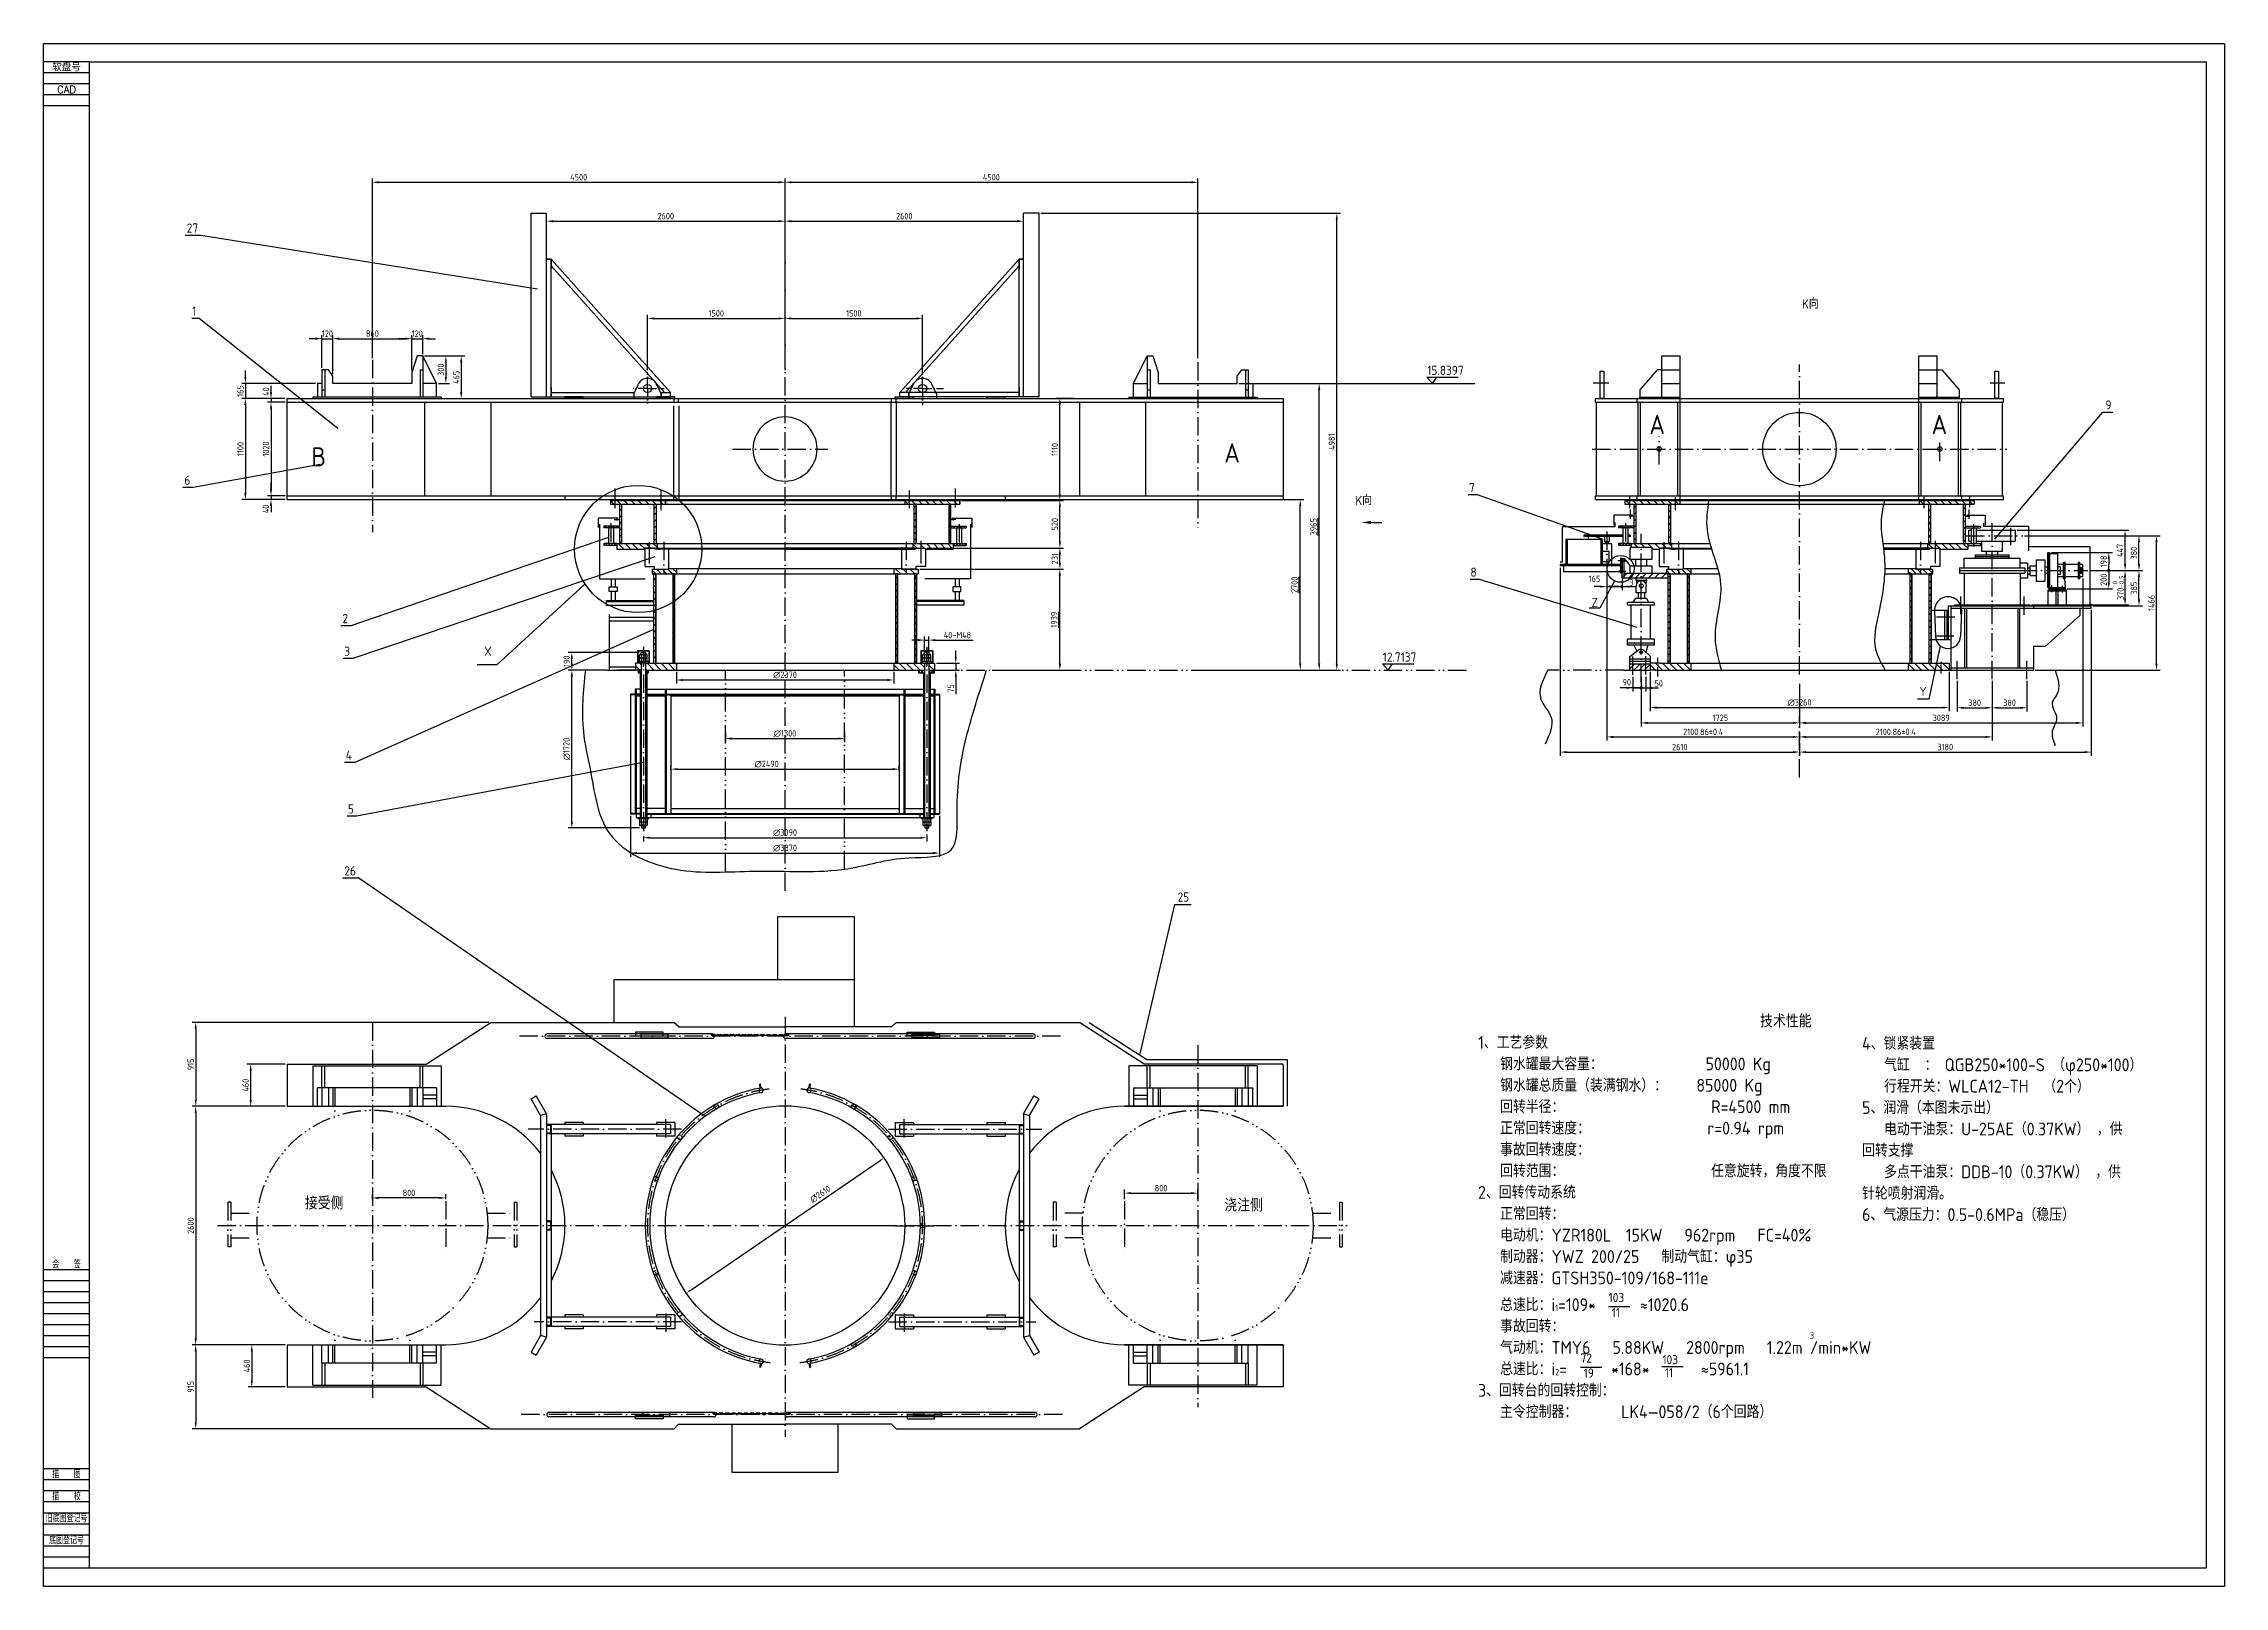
# Model space of a CAD drawing. Extents: x 3 to 23783, y 1 to 16821.
import ezdxf
from ezdxf.enums import TextEntityAlignment as Align

# ---------------------------------------------------------------- set-up
doc = ezdxf.new("R2010")
doc.units = 0
doc.header["$LTSCALE"] = 20
for name, pattern in [('GEN3A', [3.1, 2.5, -0.6]), ('GEN4A', [17.5, 10, -2.5, 0, -2.5, 0, -2.5]), ('GEN7', [15, 10, -2.5, 0, -2.5]), ('GEN7A', [7.5, 5, -1.25, 0, -1.25])]:
    doc.linetypes.add(name, pattern=pattern)
doc.layers.get('0').update_dxf_attribs({"linetype": 'CONTINUOUS'})
doc.layers.get('DEFPOINTS').update_dxf_attribs({"linetype": 'CONTINUOUS'})
for name, color, linetype in [('0N', 7, 'CONTINUOUS'), ('3A', 6, 'GEN3A'), ('4', 3, 'CONTINUOUS'), ('4A', 3, 'GEN4A'), ('5', 3, 'CONTINUOUS'), ('6', 2, 'CONTINUOUS'), ('7', 4, 'GEN7'), ('7A', 4, 'GEN7A'), ('7AN', 4, 'GEN7A'), ('8', 1, 'CONTINUOUS'), ('RAHM2', 1, 'CONTINUOUS'), ('RAHM3', 2, 'CONTINUOUS'), ('TILE1', 5, 'CONTINUOUS')]:
    doc.layers.add(name, color=color, linetype=linetype)
doc.styles.add('HZ', font='geniso', dxfattribs={"bigfont": 'hztxt'})
doc.styles.add('ROMANC', font='romanc', dxfattribs={"height": 4})
doc.styles.get("Standard").update_dxf_attribs({"font": 'geniso.shx', "bigfont": 'hztxt.shx'})
doc.dimstyles.new('GEN-ISO', dxfattribs={"dimscale": 20, "dimtxt": 3.5, "dimasz": 3.5, "dimexe": 2, "dimexo": 1, "dimgap": 1, "dimtad": 1, "dimzin": 9, "dimdsep": 46, "dimtxsty": 'Standard', "dimcen": 0, "dimclrd": 3, "dimclre": 3, "dimclrt": 2, "dimadec": 0, "dimazin": 0, "dimtp": 0.1, "dimtm": 0.1, "dimtfac": 0.71, "dimtdec": 3, "dimtmove": 0, "dimatfit": 1, "dimfxl": 0, "dimtzin": 0, "dimarcsym": 0})
doc.dimstyles.new('GEN-ISO$3', dxfattribs={"dimscale": 20, "dimtxt": 3.5, "dimasz": 2.5, "dimexe": 1, "dimexo": 1, "dimgap": 1.5, "dimtad": 1, "dimtoh": 1, "dimdsep": 46, "dimtxsty": 'Standard', "dimcen": 0, "dimclrd": 256, "dimclre": 256, "dimclrt": 2, "dimadec": 0, "dimazin": 0, "dimtp": 0.1, "dimtm": 0.1, "dimtfac": 0.71, "dimtdec": 3, "dimtofl": 0, "dimtmove": 0, "dimatfit": 0, "dimfxl": 0, "dimtzin": 0, "dimarcsym": 0})
pattern_1 = [(135, (0, 0), (-38.18377, -38.18377), [])]
pattern_2 = [(135, (0, 0), (-30.54701, -30.54701), [])]
pattern_3 = [(45, (0, 0), (-35.35534, 35.35534), [])]
pattern_4 = [(135, (0, 0), (-15.273506, -15.273506), [])]

msp = doc.modelspace()

# ---------------------------------------------------------------- texts
for s, p in [('A', (17512.875, 12563.835)), ('A', (20590.312, 12563.835)), ('B', (2922.633, 12210.757)), ('A', (12878.212, 12253.264))]:
    msp.add_text(s, height=210).set_placement(p)
at = {"layer": '4'}
for s, p in [('15.8397', (15091.359, 13208.733)), ('12.7137', (14605.585, 10082.733))]:
    msp.add_text(s, height=100, dxfattribs=at).set_placement(p)
at = {"layer": '4', "attachment_point": 1}
for s, insert, char_height, width in [('K向', (19177.841, 14031.753), 100, 614.7), ('K向', (14307.501, 11890.125), 100, 614.7), ('接受侧', (2852.694, 4249.506), 140, 735.45), ('浇注侧', (12878.61, 4226.946), 140, 745.17)]:
    msp.add_mtext(s, dxfattribs=dict(at, insert=insert, char_height=char_height, width=width))
at = {"layer": '6', "color": 7}
for s, p in [('Z', (16916.729, 10677.735)), ('X', (4848.017, 10146.259)), ('Y', (20497.343, 9707.948))]:
    msp.add_text(s, height=100, dxfattribs=at).set_placement(p, align=Align.CENTER)
at = {"layer": '6'}
for s, height, p in [('103', 100, (17068.607, 3099.995)), ('11', 100, (17102.786, 2936.087)), ('3', 70, (19263.498, 2701.93)), ('72', 100, (16762.77, 2440.017)), ('103', 100, (17655.944, 2422.988)), ('11', 100, (17681.601, 2280.366)), ('19', 100, (16796.95, 2276.109))]:
    msp.add_text(s, height=height, dxfattribs=at).set_placement(p)
at = {"layer": '6', "insert": (15645.111, 6234.077), "char_height": 100, "attachment_point": 1}
msp.add_mtext('  \\H140;                                     技术性能\\P1、工艺参数\\P   钢水罐最大容量：              50000 Kg\\P   钢水罐总质量（装满钢水）：    85000 Kg\\P   回转半径：                    R=4500 mm\\P   正常回转速度：                r=0.94 rpm\\P   事故回转速度：                \\P   回转范围：                    任意旋转，角度不限\\P2、回转传动系统\\P   正常回转：\\P   电动机：YZR180L  15KW   962rpm   FC=40%\\P   制动器：YWZ 200/25   制动气缸：φ35\\P   减速器：GTSH350-109/168-111e\\P   \\H35;     \\P\\H140;   总速比：i\\H70;1\\H140;=109*      ≈1020.6\\P   事故回转：\\P   气动机：TMY6   5.88KW   2800rpm   1.22m /min*KW\\P   总速比：i\\H70;2\\H140;=      *168*       ≈5961.1\\P3、回转台的回转控制：\\P   主令控制器：      LK4—058/2（6个回路）', dxfattribs=at)
at = {"layer": '6', "insert": (19832.735, 5991.023), "char_height": 140, "width": 2887.97, "attachment_point": 1}
msp.add_mtext('4、锁紧装置\\P   气缸  ： QGB250*100-S （φ250*100）\\P   行程开关：WLCA12-TH  （2个）\\P5、润滑（本图未示出）\\P   电动干油泵：U-25AE（0.37KW） ，供回转支撑\\P   多点干油泵：DDB-10（0.37KW） ，供针轮喷射润滑。\\P6、气源压力：0.5-0.6MPa（稳压）', dxfattribs=at)

# ---------------------------------------------------------------- blocks, each defined once
blk = doc.blocks.new('GB-A0')
blk.add_line((25, 10), (0, 10))
blk.add_lwpolyline([(25, 10), (25, 831), (1179, 831), (1179, 10)], close=True)
at = {"layer": 'RAHM2'}
for p, q in [((25, 825), (0, 825)), ((25, 813), (0, 813)), ((25, 166.5), (0, 166.5)), ((25, 154.5), (0, 154.5)), ((25, 142.5), (0, 142.5)), ((25, 130.5), (0, 130.5)), ((25, 58), (0, 58)), ((25, 46), (0, 46)), ((25, 34), (0, 34)), ((25, 22), (0, 22)), ((25, 16), (0, 16))]:
    blk.add_line(p, q, dxfattribs=at)
at = {"layer": 'RAHM3'}
for p, q in [((25, 831), (0, 831)), ((25, 819), (0, 819)), ((25, 807), (0, 807)), ((25, 172.5), (0, 172.5)), ((25, 160.5), (0, 160.5)), ((25, 148.5), (0, 148.5)), ((25, 136.5), (0, 136.5)), ((25, 124.5), (0, 124.5)), ((25, 64), (0, 64)), ((25, 52), (0, 52)), ((25, 40), (0, 40)), ((25, 28), (0, 28))]:
    blk.add_line(p, q, dxfattribs=at)
at = {"layer": 'TILE1'}
blk.add_line((0, 0), (0, 841), dxfattribs=at)
blk.add_lwpolyline([(0, 841), (1189, 841), (1189, 0), (0, 0)], dxfattribs=at)
at = {"layer": 'RAHM2'}
for s, style, p in [('软盘号', 'HZ', (12.5, 826)), ('CAD', 'ROMANC', (12.5, 814))]:
    blk.add_text(s, height=4, dxfattribs=dict(at, style=style)).set_placement(p, align=Align.CENTER)
at = {"layer": 'RAHM2', "style": 'HZ', "width": 0.7}
for s, p in [('会    签', (12.5, 173.5)), ('描    图', (12.5, 59)), ('描    校', (12.5, 47)), ('旧底图登记号', (12.5, 35)), ('底图登记号', (12.5, 23))]:
    blk.add_text(s, height=4, dxfattribs=at).set_placement(p, align=Align.CENTER)
blk = doc.blocks.new('*U9')
at = {"layer": '0N'}
for p, q in [((3, 43), (0, 38)), ((0, 38), (0, -38)), ((3, 43), (35, 43)), ((3, 22), (35, 22)), ((35, 43), (38, 38)), ((38, 38), (38, -38)), ((3, -43), (0, -38)), ((3, -22), (35, -22)), ((3, -43), (35, -43)), ((35, -43), (38, -38))]:
    blk.add_line(p, q, dxfattribs=at)
for centre, radius, start, end in [((19, 32), 19.1, 154.4505, 214.4505), ((72, 0), 71.5, 162.3766, 197.6234), ((19, 32), 19.1, 325.5495, 25.5495), ((-34, 0), 71.5, 342.3766, 17.6234), ((19, -32), 19.1, 145.5495, 205.5495), ((19, -32), 19.1, 334.4505, 34.4505)]:
    blk.add_arc(centre, radius, start, end, dxfattribs=at)
at = {"layer": '7AN'}
blk.add_line((-60, 0), (98, 0), dxfattribs=at)
blk = doc.blocks.new('*U12')
at = {"layer": '0N'}
for p, q in [((3, 43), (0, 38)), ((0, 38), (0, -38)), ((3, 43), (35, 43)), ((3, 22), (35, 22)), ((35, 43), (38, 38)), ((38, 38), (38, -38)), ((3, -43), (0, -38)), ((3, -22), (35, -22)), ((3, -43), (35, -43)), ((35, -43), (38, -38))]:
    blk.add_line(p, q, dxfattribs=at)
for centre, radius, start, end in [((19, 32), 19.1, 154.4505, 214.4505), ((72, 0), 71.5, 162.3766, 197.6234), ((19, 32), 19.1, 325.5495, 25.5495), ((-34, 0), 71.5, 342.3766, 17.6234), ((19, -32), 19.1, 145.5495, 205.5495), ((19, -32), 19.1, 334.4505, 34.4505)]:
    blk.add_arc(centre, radius, start, end, dxfattribs=at)
at = {"layer": '7AN'}
blk.add_line((-60, 0), (98, 0), dxfattribs=at)
blk = doc.blocks.new('*U16')
at = {"layer": '0N'}
for p, q in [((3, 43), (0, 38)), ((0, 38), (0, -38)), ((3, 43), (35, 43)), ((3, 22), (35, 22)), ((35, 43), (38, 38)), ((38, 38), (38, -38)), ((3, -43), (0, -38)), ((3, -22), (35, -22)), ((3, -43), (35, -43)), ((35, -43), (38, -38))]:
    blk.add_line(p, q, dxfattribs=at)
for centre, radius, start, end in [((19, 32), 19.1, 154.4505, 214.4505), ((72, 0), 71.5, 162.3766, 197.6234), ((19, 32), 19.1, 325.5495, 25.5495), ((-34, 0), 71.5, 342.3766, 17.6234), ((19, -32), 19.1, 145.5495, 205.5495), ((19, -32), 19.1, 334.4505, 34.4505)]:
    blk.add_arc(centre, radius, start, end, dxfattribs=at)
at = {"layer": '7AN'}
blk.add_line((-60, 0), (98, 0), dxfattribs=at)
blk = doc.blocks.new('*U14')
at = {"layer": '0N'}
for p, q in [((3, 43), (0, 38)), ((0, 38), (0, -38)), ((3, 43), (35, 43)), ((3, 22), (35, 22)), ((35, 43), (38, 38)), ((38, 38), (38, -38)), ((3, -43), (0, -38)), ((3, -22), (35, -22)), ((3, -43), (35, -43)), ((35, -43), (38, -38))]:
    blk.add_line(p, q, dxfattribs=at)
for centre, radius, start, end in [((19, 32), 19.1, 154.4505, 214.4505), ((72, 0), 71.5, 162.3766, 197.6234), ((19, 32), 19.1, 325.5495, 25.5495), ((-34, 0), 71.5, 342.3766, 17.6234), ((19, -32), 19.1, 145.5495, 205.5495), ((19, -32), 19.1, 334.4505, 34.4505)]:
    blk.add_arc(centre, radius, start, end, dxfattribs=at)
at = {"layer": '7AN'}
blk.add_line((-60, 0), (98, 0), dxfattribs=at)
blk = doc.blocks.new('*U21')
at = {"layer": '0N'}
for p, q in [((3, 43), (0, 38)), ((0, 38), (0, -38)), ((3, 43), (35, 43)), ((3, 22), (35, 22)), ((35, 43), (38, 38)), ((3, -43), (0, -38)), ((3, -22), (35, -22)), ((3, -43), (35, -43)), ((35, -43), (38, -38))]:
    blk.add_line(p, q, dxfattribs=at)
for centre, radius, start, end in [((19, 32), 19.1, 154.4505, 214.4505), ((72, 0), 71.5, 162.3766, 197.6234), ((19, 32), 19.1, 325.5495, 25.5495), ((-34, 0), 71.5, 342.3766, 17.6234), ((19, -32), 19.1, 145.5495, 205.5495), ((19, -32), 19.1, 334.4505, 34.4505)]:
    blk.add_arc(centre, radius, start, end, dxfattribs=at)
at = {"layer": '7AN'}
blk.add_line((-60, 0), (98, 0), dxfattribs=at)
blk = doc.blocks.new('*U20')
at = {"layer": '0N'}
for p, q in [((3, 43), (0, 38)), ((0, 38), (0, -38)), ((3, 43), (35, 43)), ((3, 22), (35, 22)), ((35, 43), (38, 38)), ((38, 38), (38, -38)), ((3, -43), (0, -38)), ((3, -22), (35, -22)), ((3, -43), (35, -43)), ((35, -43), (38, -38))]:
    blk.add_line(p, q, dxfattribs=at)
for centre, radius, start, end in [((19, 32), 19.1, 154.4505, 214.4505), ((72, 0), 71.5, 162.3766, 197.6234), ((19, 32), 19.1, 325.5495, 25.5495), ((-34, 0), 71.5, 342.3766, 17.6234), ((19, -32), 19.1, 145.5495, 205.5495), ((19, -32), 19.1, 334.4505, 34.4505)]:
    blk.add_arc(centre, radius, start, end, dxfattribs=at)
at = {"layer": '7AN'}
blk.add_line((-60, 0), (98, 0), dxfattribs=at)
blk = doc.blocks.new('*U26')
at = {"layer": '0N'}
for p, q in [((3, 43), (0, 38)), ((0, 38), (0, -38)), ((3, 43), (35, 43)), ((3, 22), (35, 22)), ((35, 43), (38, 38)), ((3, -43), (0, -38)), ((3, -22), (35, -22)), ((3, -43), (35, -43)), ((35, -43), (38, -38))]:
    blk.add_line(p, q, dxfattribs=at)
for centre, radius, start, end in [((19, 32), 19.1, 154.4505, 214.4505), ((72, 0), 71.5, 162.3766, 197.6234), ((19, 32), 19.1, 325.5495, 25.5495), ((-34, 0), 71.5, 342.3766, 17.6234), ((19, -32), 19.1, 145.5495, 205.5495), ((19, -32), 19.1, 334.4505, 34.4505)]:
    blk.add_arc(centre, radius, start, end, dxfattribs=at)
at = {"layer": '7AN'}
blk.add_line((-60, 0), (98, 0), dxfattribs=at)
blk = doc.blocks.new('*U25')
at = {"layer": '0N'}
for p, q in [((3, 43), (0, 38)), ((0, 38), (0, -38)), ((3, 43), (35, 43)), ((3, 22), (35, 22)), ((35, 43), (38, 38)), ((38, 38), (38, -38)), ((3, -43), (0, -38)), ((3, -22), (35, -22)), ((3, -43), (35, -43)), ((35, -43), (38, -38))]:
    blk.add_line(p, q, dxfattribs=at)
for centre, radius, start, end in [((19, 32), 19.1, 154.4505, 214.4505), ((72, 0), 71.5, 162.3766, 197.6234), ((19, 32), 19.1, 325.5495, 25.5495), ((-34, 0), 71.5, 342.3766, 17.6234), ((19, -32), 19.1, 145.5495, 205.5495), ((19, -32), 19.1, 334.4505, 34.4505)]:
    blk.add_arc(centre, radius, start, end, dxfattribs=at)
at = {"layer": '7AN'}
blk.add_line((-60, 0), (98, 0), dxfattribs=at)
blk = doc.blocks.new('*D86')
at = {"color": 3, "linetype": 'ByBlock'}
for p, q in [((7968, 9311), (7968, 9204)), ((9268, 9311), (9268, 9204)), ((8038, 9244), (9198, 9244))]:
    blk.add_line(p, q, dxfattribs=at)
for points in [[(8038, 9256), (8038, 9233), (7968, 9244)], [(9198, 9256), (9198, 9233), (9268, 9244)]]:
    blk.add_solid(points, dxfattribs=at)
at = {"layer": 'DEFPOINTS', "color": 0, "linetype": 'ByBlock'}
for p in [(7968, 9331), (9268, 9331), (9268, 9244)]:
    blk.add_point(p, dxfattribs=at)
at = {"color": 2, "linetype": 'ByBlock', "insert": (8618, 9299), "char_height": 70, "attachment_point": 5}
blk.add_mtext('∅1300', dxfattribs=at)
blk = doc.blocks.new('*D234')
at = {"color": 3, "linetype": 'ByBlock'}
for p, q in [((3588, 13393), (3588, 15349)), ((3658, 15309), (8018, 15309)), ((8088, 13393), (8088, 15349))]:
    blk.add_line(p, q, dxfattribs=at)
for points in [[(3658, 15321), (3658, 15297), (3588, 15309)], [(8018, 15321), (8018, 15297), (8088, 15309)]]:
    blk.add_solid(points, dxfattribs=at)
at = {"layer": 'DEFPOINTS', "color": 0, "linetype": 'ByBlock'}
for p in [(8088, 15309), (3588, 13373), (8088, 13373)]:
    blk.add_point(p, dxfattribs=at)
at = {"color": 2, "linetype": 'ByBlock', "insert": (5838, 15364), "char_height": 70, "attachment_point": 5}
blk.add_mtext('4500', dxfattribs=at)
blk = doc.blocks.new('*D235')
at = {"color": 3, "linetype": 'ByBlock'}
for p, q in [((8088, 13393), (8088, 15349)), ((8158, 15309), (12518, 15309)), ((12588, 13393), (12588, 15349))]:
    blk.add_line(p, q, dxfattribs=at)
for points in [[(8158, 15321), (8158, 15297), (8088, 15309)], [(12518, 15321), (12518, 15297), (12588, 15309)]]:
    blk.add_solid(points, dxfattribs=at)
at = {"layer": 'DEFPOINTS', "color": 0, "linetype": 'ByBlock'}
for p in [(12588, 15309), (8088, 13373), (12588, 13373)]:
    blk.add_point(p, dxfattribs=at)
at = {"color": 2, "linetype": 'ByBlock', "insert": (10338, 15364), "char_height": 70, "attachment_point": 5}
blk.add_mtext('4500', dxfattribs=at)
blk = doc.blocks.new('*D236')
at = {"color": 3, "linetype": 'ByBlock'}
for p, q in [((4158, 13416), (4430, 13416)), ((4390, 13346), (4390, 13186)), ((4308, 13116), (4430, 13116))]:
    blk.add_line(p, q, dxfattribs=at)
for points in [[(4378, 13346), (4401, 13346), (4390, 13416)], [(4378, 13186), (4401, 13186), (4390, 13116)]]:
    blk.add_solid(points, dxfattribs=at)
at = {"layer": 'DEFPOINTS', "color": 0, "linetype": 'ByBlock'}
for p in [(4138, 13416), (4288, 13116), (4390, 13116)]:
    blk.add_point(p, dxfattribs=at)
at = {"color": 2, "linetype": 'ByBlock', "insert": (4335, 13266), "char_height": 70, "attachment_point": 5, "rotation": 90}
blk.add_mtext('300', dxfattribs=at)
blk = doc.blocks.new('*D237')
at = {"color": 3, "linetype": 'ByBlock'}
for p, q in [((4158, 13416), (4597, 13416)), ((4557, 13346), (4557, 13021)), ((4425, 12951), (4597, 12951))]:
    blk.add_line(p, q, dxfattribs=at)
for points in [[(4545, 13346), (4569, 13346), (4557, 13416)], [(4545, 13021), (4569, 13021), (4557, 12951)]]:
    blk.add_solid(points, dxfattribs=at)
at = {"layer": 'DEFPOINTS', "color": 0, "linetype": 'ByBlock'}
for p in [(4138, 13416), (4405, 12951), (4557, 12951)]:
    blk.add_point(p, dxfattribs=at)
at = {"color": 2, "linetype": 'ByBlock', "insert": (4502, 13183), "char_height": 70, "attachment_point": 5, "rotation": 90}
blk.add_mtext('465', dxfattribs=at)
blk = doc.blocks.new('*D238')
at = {"color": 3, "linetype": 'ByBlock'}
for p, q in [((2968, 13604), (2898, 13604)), ((3038, 13286), (3038, 13644)), ((3038, 13604), (3158, 13604)), ((3158, 13216), (3158, 13644)), ((3228, 13604), (3298, 13604))]:
    blk.add_line(p, q, dxfattribs=at)
for points in [[(2968, 13616), (2968, 13592), (3038, 13604)], [(3228, 13616), (3228, 13592), (3158, 13604)]]:
    blk.add_solid(points, dxfattribs=at)
at = {"layer": 'DEFPOINTS', "color": 0, "linetype": 'ByBlock'}
for p in [(3158, 13604), (3038, 13266), (3158, 13196)]:
    blk.add_point(p, dxfattribs=at)
at = {"color": 2, "linetype": 'ByBlock', "insert": (3098, 13659), "char_height": 70, "attachment_point": 5}
blk.add_mtext('120', dxfattribs=at)
blk = doc.blocks.new('*D239')
at = {"color": 3, "linetype": 'ByBlock'}
for p, q in [((3158, 13216), (3158, 13644)), ((3228, 13604), (3948, 13604)), ((4018, 13256), (4018, 13644))]:
    blk.add_line(p, q, dxfattribs=at)
for points in [[(3228, 13616), (3228, 13592), (3158, 13604)], [(3948, 13616), (3948, 13592), (4018, 13604)]]:
    blk.add_solid(points, dxfattribs=at)
at = {"layer": 'DEFPOINTS', "color": 0, "linetype": 'ByBlock'}
for p in [(4018, 13604), (3158, 13196), (4018, 13236)]:
    blk.add_point(p, dxfattribs=at)
at = {"color": 2, "linetype": 'ByBlock', "insert": (3588, 13659), "char_height": 70, "attachment_point": 5}
blk.add_mtext('860', dxfattribs=at)
blk = doc.blocks.new('*D240')
at = {"color": 3, "linetype": 'ByBlock'}
for p, q in [((3948, 13604), (3878, 13604)), ((4018, 13256), (4018, 13644)), ((4018, 13604), (4138, 13604)), ((4138, 13436), (4138, 13644)), ((4208, 13604), (4278, 13604))]:
    blk.add_line(p, q, dxfattribs=at)
for points in [[(3948, 13616), (3948, 13592), (4018, 13604)], [(4208, 13616), (4208, 13592), (4138, 13604)]]:
    blk.add_solid(points, dxfattribs=at)
at = {"layer": 'DEFPOINTS', "color": 0, "linetype": 'ByBlock'}
for p in [(4138, 13604), (4138, 13416), (4018, 13236)]:
    blk.add_point(p, dxfattribs=at)
at = {"color": 2, "linetype": 'ByBlock', "insert": (4078, 13659), "char_height": 70, "attachment_point": 5}
blk.add_mtext('120', dxfattribs=at)
blk = doc.blocks.new('*D241')
at = {"color": 3, "linetype": 'ByBlock'}
for p, q in [((2968, 13116), (2164, 13116)), ((2204, 13186), (2204, 13256)), ((2204, 13116), (2204, 12951)), ((2638, 12951), (2164, 12951)), ((2204, 12881), (2204, 12811))]:
    blk.add_line(p, q, dxfattribs=at)
for points in [[(2192, 13186), (2215, 13186), (2204, 13116)], [(2192, 12881), (2215, 12881), (2204, 12951)]]:
    blk.add_solid(points, dxfattribs=at)
at = {"layer": 'DEFPOINTS', "color": 0, "linetype": 'ByBlock'}
for p in [(2988, 13116), (2204, 12951), (2658, 12951)]:
    blk.add_point(p, dxfattribs=at)
at = {"color": 2, "linetype": 'ByBlock', "insert": (2149, 13033), "char_height": 70, "attachment_point": 5, "rotation": 90}
blk.add_mtext('165', dxfattribs=at)
blk = doc.blocks.new('*D242')
at = {"color": 3, "linetype": 'ByBlock'}
for p, q in [((2638, 12951), (2164, 12951)), ((2204, 12881), (2204, 11921)), ((2638, 11851), (2164, 11851))]:
    blk.add_line(p, q, dxfattribs=at)
for points in [[(2192, 12881), (2215, 12881), (2204, 12951)], [(2192, 11921), (2215, 11921), (2204, 11851)]]:
    blk.add_solid(points, dxfattribs=at)
at = {"layer": 'DEFPOINTS', "color": 0, "linetype": 'ByBlock'}
for p in [(2658, 12951), (2204, 11851), (2658, 11851)]:
    blk.add_point(p, dxfattribs=at)
at = {"color": 2, "linetype": 'ByBlock', "insert": (2149, 12401), "char_height": 70, "attachment_point": 5, "rotation": 90}
blk.add_mtext('1100', dxfattribs=at)
blk = doc.blocks.new('*D243')
at = {"color": 3, "linetype": 'ByBlock'}
for p, q in [((2483, 13021), (2483, 13091)), ((2638, 12951), (2443, 12951)), ((2638, 12911), (2443, 12911)), ((2483, 12951), (2483, 12911)), ((2483, 12951), (2483, 12911)), ((2483, 12841), (2483, 12771))]:
    blk.add_line(p, q, dxfattribs=at)
for points in [[(2471, 13021), (2494, 13021), (2483, 12951)], [(2471, 12841), (2494, 12841), (2483, 12911)]]:
    blk.add_solid(points, dxfattribs=at)
at = {"layer": 'DEFPOINTS', "color": 0, "linetype": 'ByBlock'}
for p in [(2483, 12911), (2658, 12951), (2658, 12911)]:
    blk.add_point(p, dxfattribs=at)
at = {"color": 2, "linetype": 'ByBlock', "insert": (2427, 13027), "char_height": 70, "attachment_point": 5, "rotation": 90}
blk.add_mtext('40', dxfattribs=at)
blk = doc.blocks.new('*D244')
at = {"color": 3, "linetype": 'ByBlock'}
for p, q in [((2638, 12911), (2443, 12911)), ((2483, 12841), (2483, 11961)), ((2638, 11891), (2443, 11891))]:
    blk.add_line(p, q, dxfattribs=at)
for points in [[(2471, 12841), (2494, 12841), (2483, 12911)], [(2471, 11961), (2494, 11961), (2483, 11891)]]:
    blk.add_solid(points, dxfattribs=at)
at = {"layer": 'DEFPOINTS', "color": 0, "linetype": 'ByBlock'}
for p in [(2658, 12911), (2483, 11891), (2658, 11891)]:
    blk.add_point(p, dxfattribs=at)
at = {"color": 2, "linetype": 'ByBlock', "insert": (2428, 12401), "char_height": 70, "attachment_point": 5, "rotation": 90}
blk.add_mtext('1020', dxfattribs=at)
blk = doc.blocks.new('*D245')
at = {"color": 3, "linetype": 'ByBlock'}
for p, q in [((2638, 11891), (2443, 11891)), ((2483, 11961), (2483, 12031)), ((2483, 11891), (2483, 11851)), ((2483, 11891), (2483, 11851)), ((2638, 11851), (2443, 11851)), ((2483, 11781), (2483, 11711))]:
    blk.add_line(p, q, dxfattribs=at)
for points in [[(2471, 11961), (2494, 11961), (2483, 11891)], [(2471, 11781), (2494, 11781), (2483, 11851)]]:
    blk.add_solid(points, dxfattribs=at)
at = {"layer": 'DEFPOINTS', "color": 0, "linetype": 'ByBlock'}
for p in [(2658, 11891), (2483, 11851), (2658, 11851)]:
    blk.add_point(p, dxfattribs=at)
at = {"color": 2, "linetype": 'ByBlock', "insert": (2426, 11748), "char_height": 70, "attachment_point": 5, "rotation": 90}
blk.add_mtext('40', dxfattribs=at)
blk = doc.blocks.new('*D246')
at = {"color": 3, "linetype": 'ByBlock'}
for p, q in [((5488, 14772), (5488, 14925)), ((5558, 14885), (8018, 14885)), ((8088, 14772), (8088, 14925))]:
    blk.add_line(p, q, dxfattribs=at)
for points in [[(5558, 14897), (5558, 14873), (5488, 14885)], [(8018, 14897), (8018, 14873), (8088, 14885)]]:
    blk.add_solid(points, dxfattribs=at)
at = {"layer": 'DEFPOINTS', "color": 0, "linetype": 'ByBlock'}
for p in [(5488, 14752), (8088, 14885), (8088, 14752)]:
    blk.add_point(p, dxfattribs=at)
at = {"color": 2, "linetype": 'ByBlock', "insert": (6788, 14940), "char_height": 70, "attachment_point": 5}
blk.add_mtext('2600', dxfattribs=at)
blk = doc.blocks.new('*D247')
at = {"color": 3, "linetype": 'ByBlock'}
for p, q in [((8088, 14772), (8088, 14925)), ((8158, 14885), (10618, 14885)), ((10688, 14772), (10688, 14925))]:
    blk.add_line(p, q, dxfattribs=at)
for points in [[(8158, 14897), (8158, 14873), (8088, 14885)], [(10618, 14897), (10618, 14873), (10688, 14885)]]:
    blk.add_solid(points, dxfattribs=at)
at = {"layer": 'DEFPOINTS', "color": 0, "linetype": 'ByBlock'}
for p in [(8088, 14752), (10688, 14885), (10688, 14752)]:
    blk.add_point(p, dxfattribs=at)
at = {"color": 2, "linetype": 'ByBlock', "insert": (9388, 14940), "char_height": 70, "attachment_point": 5}
blk.add_mtext('2600', dxfattribs=at)
blk = doc.blocks.new('*D248')
at = {"color": 3, "linetype": 'ByBlock'}
for p, q in [((6588, 13260), (6588, 13865)), ((6658, 13825), (8018, 13825)), ((8088, 13260), (8088, 13865))]:
    blk.add_line(p, q, dxfattribs=at)
for points in [[(6658, 13836), (6658, 13813), (6588, 13825)], [(8018, 13836), (8018, 13813), (8088, 13825)]]:
    blk.add_solid(points, dxfattribs=at)
at = {"layer": 'DEFPOINTS', "color": 0, "linetype": 'ByBlock'}
for p in [(8088, 13825), (6588, 13240), (8088, 13240)]:
    blk.add_point(p, dxfattribs=at)
at = {"color": 2, "linetype": 'ByBlock', "insert": (7338, 13880), "char_height": 70, "attachment_point": 5}
blk.add_mtext('1500', dxfattribs=at)
blk = doc.blocks.new('*D249')
at = {"color": 3, "linetype": 'ByBlock'}
for p, q in [((8088, 13260), (8088, 13865)), ((8158, 13825), (9518, 13825)), ((9588, 13218), (9588, 13865))]:
    blk.add_line(p, q, dxfattribs=at)
for points in [[(8158, 13836), (8158, 13813), (8088, 13825)], [(9518, 13836), (9518, 13813), (9588, 13825)]]:
    blk.add_solid(points, dxfattribs=at)
at = {"layer": 'DEFPOINTS', "color": 0, "linetype": 'ByBlock'}
for p in [(9588, 13825), (8088, 13240), (9588, 13198)]:
    blk.add_point(p, dxfattribs=at)
at = {"color": 2, "linetype": 'ByBlock', "insert": (8838, 13880), "char_height": 70, "attachment_point": 5}
blk.add_mtext('1500', dxfattribs=at)
blk = doc.blocks.new('*D250')
at = {"color": 3, "linetype": 'ByBlock'}
for p, q in [((6843, 8900), (6843, 8951)), ((6913, 8911), (9263, 8911)), ((9333, 8900), (9333, 8951))]:
    blk.add_line(p, q, dxfattribs=at)
for points in [[(6913, 8922), (6913, 8899), (6843, 8911)], [(9263, 8922), (9263, 8899), (9333, 8911)]]:
    blk.add_solid(points, dxfattribs=at)
at = {"layer": 'DEFPOINTS', "color": 0, "linetype": 'ByBlock'}
for p in [(6843, 8880), (9333, 8911), (9333, 8880)]:
    blk.add_point(p, dxfattribs=at)
at = {"color": 2, "linetype": 'ByBlock', "insert": (7888, 8966), "char_height": 70, "attachment_point": 5}
blk.add_mtext('∅2490', dxfattribs=at)
blk = doc.blocks.new('*D251')
at = {"color": 3, "linetype": 'ByBlock'}
for p, q in [((6543, 8180), (6543, 8123)), ((6613, 8163), (9563, 8163)), ((9633, 8180), (9633, 8123))]:
    blk.add_line(p, q, dxfattribs=at)
for points in [[(6613, 8175), (6613, 8152), (6543, 8163)], [(9563, 8175), (9563, 8152), (9633, 8163)]]:
    blk.add_solid(points, dxfattribs=at)
at = {"layer": 'DEFPOINTS', "color": 0, "linetype": 'ByBlock'}
for p in [(6543, 8200), (9633, 8200), (9633, 8163)]:
    blk.add_point(p, dxfattribs=at)
at = {"color": 2, "linetype": 'ByBlock', "insert": (8088, 8218), "char_height": 70, "attachment_point": 5}
blk.add_mtext('∅3090', dxfattribs=at)
blk = doc.blocks.new('*D252')
at = {"color": 3, "linetype": 'ByBlock'}
for p, q in [((6403, 8400), (6403, 7956)), ((9773, 8400), (9773, 7956)), ((6473, 7996), (9703, 7996))]:
    blk.add_line(p, q, dxfattribs=at)
for points in [[(6473, 8008), (6473, 7984), (6403, 7996)], [(9703, 8008), (9703, 7984), (9773, 7996)]]:
    blk.add_solid(points, dxfattribs=at)
at = {"layer": 'DEFPOINTS', "color": 0, "linetype": 'ByBlock'}
for p in [(6403, 8420), (9773, 8420), (9773, 7996)]:
    blk.add_point(p, dxfattribs=at)
at = {"color": 2, "linetype": 'ByBlock', "insert": (8088, 8051), "char_height": 70, "attachment_point": 5}
blk.add_mtext('∅3370', dxfattribs=at)
blk = doc.blocks.new('*D292')
at = {"color": 3, "linetype": 'ByBlock'}
for p, q in [((6903, 9970), (6903, 9843)), ((6973, 9883), (9203, 9883)), ((9273, 9970), (9273, 9843))]:
    blk.add_line(p, q, dxfattribs=at)
for points in [[(6973, 9894), (6973, 9871), (6903, 9883)], [(9203, 9894), (9203, 9871), (9273, 9883)]]:
    blk.add_solid(points, dxfattribs=at)
at = {"layer": 'DEFPOINTS', "color": 0, "linetype": 'ByBlock'}
for p in [(6903, 9990), (9273, 9990), (9273, 9883)]:
    blk.add_point(p, dxfattribs=at)
at = {"color": 2, "linetype": 'ByBlock', "insert": (8088, 9938), "char_height": 70, "attachment_point": 5}
blk.add_mtext('∅2370', dxfattribs=at)
blk = doc.blocks.new('*D290')
at = {"color": 3, "linetype": 'ByBlock'}
for p, q in [((6150, 9990), (5723, 9990)), ((5763, 8340), (5763, 9920)), ((6502, 8270), (5723, 8270))]:
    blk.add_line(p, q, dxfattribs=at)
for points in [[(5751, 9920), (5775, 9920), (5763, 9990)], [(5751, 8340), (5775, 8340), (5763, 8270)]]:
    blk.add_solid(points, dxfattribs=at)
at = {"layer": 'DEFPOINTS', "color": 0, "linetype": 'ByBlock'}
for p in [(5763, 9990), (6170, 9990), (6522, 8270)]:
    blk.add_point(p, dxfattribs=at)
at = {"color": 2, "linetype": 'ByBlock', "insert": (5708, 9130), "char_height": 70, "attachment_point": 5, "rotation": 90}
blk.add_mtext('∅1720', dxfattribs=at)
blk = doc.blocks.new('*D291')
at = {"color": 3, "linetype": 'ByBlock'}
for p, q in [((6499, 10184), (5723, 10184)), ((6150, 9990), (5723, 9990)), ((5763, 10060), (5763, 10114))]:
    blk.add_line(p, q, dxfattribs=at)
for points in [[(5751, 10114), (5775, 10114), (5763, 10184)], [(5751, 10060), (5775, 10060), (5763, 9990)]]:
    blk.add_solid(points, dxfattribs=at)
at = {"layer": 'DEFPOINTS', "color": 0, "linetype": 'ByBlock'}
for p in [(5763, 10184), (6170, 9990), (6519, 10184)]:
    blk.add_point(p, dxfattribs=at)
at = {"color": 2, "linetype": 'ByBlock', "insert": (5708, 10087), "char_height": 70, "attachment_point": 5, "rotation": 90}
blk.add_mtext('190', dxfattribs=at)
blk = doc.blocks.new('*D289')
at = {"color": 3, "linetype": 'ByBlock'}
for p, q in [((9736, 9990), (9990, 9990)), ((9738, 10065), (9990, 10065)), ((9950, 10135), (9950, 10205)), ((9950, 10065), (9950, 9990)), ((9950, 9920), (9950, 9730))]:
    blk.add_line(p, q, dxfattribs=at)
for points in [[(9939, 10135), (9962, 10135), (9950, 10065)], [(9939, 9920), (9962, 9920), (9950, 9990)]]:
    blk.add_solid(points, dxfattribs=at)
at = {"layer": 'DEFPOINTS', "color": 0, "linetype": 'ByBlock'}
for p in [(9716, 9990), (9718, 10065), (9950, 9990)]:
    blk.add_point(p, dxfattribs=at)
at = {"color": 2, "linetype": 'ByBlock', "insert": (9895, 9790), "char_height": 70, "attachment_point": 5, "rotation": 90}
blk.add_mtext('75', dxfattribs=at)
blk = doc.blocks.new('*D288')
at = {"color": 3, "linetype": 'ByBlock'}
for p, q in [((9539, 10318), (9469, 10318)), ((9609, 10210), (9609, 10358)), ((9609, 10318), (9657, 10318)), ((9657, 10210), (9657, 10358)), ((9727, 10318), (10138, 10318))]:
    blk.add_line(p, q, dxfattribs=at)
for points in [[(9539, 10329), (9539, 10306), (9609, 10318)], [(9727, 10329), (9727, 10306), (9657, 10318)]]:
    blk.add_solid(points, dxfattribs=at)
at = {"layer": 'DEFPOINTS', "color": 0, "linetype": 'ByBlock'}
for p in [(9657, 10318), (9609, 10190), (9657, 10190)]:
    blk.add_point(p, dxfattribs=at)
at = {"color": 2, "linetype": 'ByBlock', "insert": (9968, 10373), "char_height": 70, "attachment_point": 5}
blk.add_mtext('40-M48', dxfattribs=at)
blk = doc.blocks.new('*D253')
at = {"color": 3, "linetype": 'ByBlock'}
for p, q in [((9558, 11090), (11125, 11090)), ((11085, 10060), (11085, 11020)), ((10345, 9990), (11125, 9990))]:
    blk.add_line(p, q, dxfattribs=at)
for points in [[(11073, 11020), (11097, 11020), (11085, 11090)], [(11073, 10060), (11097, 10060), (11085, 9990)]]:
    blk.add_solid(points, dxfattribs=at)
at = {"layer": 'DEFPOINTS', "color": 0, "linetype": 'ByBlock'}
for p in [(9538, 11090), (11085, 11090), (10325, 9990)]:
    blk.add_point(p, dxfattribs=at)
at = {"color": 2, "linetype": 'ByBlock', "insert": (11023, 10540), "char_height": 70, "attachment_point": 5, "rotation": 90}
blk.add_mtext('\\L1939\\l', dxfattribs=at)
blk = doc.blocks.new('*D254')
at = {"color": 3, "linetype": 'ByBlock'}
for p, q in [((9638, 11321), (11125, 11321)), ((11085, 11160), (11085, 11251)), ((9558, 11090), (11125, 11090))]:
    blk.add_line(p, q, dxfattribs=at)
for points in [[(11073, 11251), (11097, 11251), (11085, 11321)], [(11073, 11160), (11097, 11160), (11085, 11090)]]:
    blk.add_solid(points, dxfattribs=at)
at = {"layer": 'DEFPOINTS', "color": 0, "linetype": 'ByBlock'}
for p in [(9618, 11321), (11085, 11321), (9538, 11090)]:
    blk.add_point(p, dxfattribs=at)
at = {"color": 2, "linetype": 'ByBlock', "insert": (11030, 11205), "char_height": 70, "attachment_point": 5, "rotation": 90}
blk.add_mtext('231', dxfattribs=at)
blk = doc.blocks.new('*D255')
at = {"color": 3, "linetype": 'ByBlock'}
for p, q in [((10013, 11841), (11125, 11841)), ((11085, 11391), (11085, 11771)), ((9638, 11321), (11125, 11321))]:
    blk.add_line(p, q, dxfattribs=at)
for points in [[(11074, 11771), (11097, 11771), (11085, 11841)], [(11074, 11391), (11097, 11391), (11085, 11321)]]:
    blk.add_solid(points, dxfattribs=at)
at = {"layer": 'DEFPOINTS', "color": 0, "linetype": 'ByBlock'}
for p in [(9993, 11841), (11085, 11841), (9618, 11321)]:
    blk.add_point(p, dxfattribs=at)
at = {"color": 2, "linetype": 'ByBlock', "insert": (11030, 11581), "char_height": 70, "attachment_point": 5, "rotation": 90}
blk.add_mtext('520', dxfattribs=at)
blk = doc.blocks.new('*D256')
at = {"color": 3, "linetype": 'ByBlock'}
for p, q in [((11232, 12951), (11044, 12951)), ((11084, 11911), (11084, 12881)), ((10013, 11841), (11124, 11841))]:
    blk.add_line(p, q, dxfattribs=at)
for points in [[(11072, 12881), (11095, 12881), (11084, 12951)], [(11072, 11911), (11095, 11911), (11084, 11841)]]:
    blk.add_solid(points, dxfattribs=at)
at = {"layer": 'DEFPOINTS', "color": 0, "linetype": 'ByBlock'}
for p in [(11084, 12951), (11252, 12951), (9993, 11841)]:
    blk.add_point(p, dxfattribs=at)
at = {"color": 2, "linetype": 'ByBlock', "insert": (11029, 12396), "char_height": 70, "attachment_point": 5, "rotation": 90}
blk.add_mtext('1110', dxfattribs=at)
blk = doc.blocks.new('*D257')
at = {"color": 3, "linetype": 'ByBlock'}
for p, q in [((13038, 13116), (13953, 13116)), ((13913, 10060), (13913, 13046)), ((12518, 9990), (13953, 9990))]:
    blk.add_line(p, q, dxfattribs=at)
for points in [[(13901, 13046), (13924, 13046), (13913, 13116)], [(13901, 10060), (13924, 10060), (13913, 9990)]]:
    blk.add_solid(points, dxfattribs=at)
at = {"layer": 'DEFPOINTS', "color": 0, "linetype": 'ByBlock'}
for p in [(13018, 13116), (13913, 13116), (12498, 9990)]:
    blk.add_point(p, dxfattribs=at)
at = {"color": 2, "linetype": 'ByBlock', "insert": (13851, 11553), "char_height": 70, "attachment_point": 5, "rotation": 90}
blk.add_mtext('\\L3965\\l', dxfattribs=at)
blk = doc.blocks.new('*D258')
at = {"color": 3, "linetype": 'ByBlock'}
for p, q in [((10878, 14971), (14145, 14971)), ((14105, 10060), (14105, 14901)), ((13563, 9990), (14145, 9990))]:
    blk.add_line(p, q, dxfattribs=at)
for points in [[(14093, 14901), (14116, 14901), (14105, 14971)], [(14093, 10060), (14116, 10060), (14105, 9990)]]:
    blk.add_solid(points, dxfattribs=at)
at = {"layer": 'DEFPOINTS', "color": 0, "linetype": 'ByBlock'}
for p in [(10858, 14971), (14105, 14971), (13543, 9990)]:
    blk.add_point(p, dxfattribs=at)
at = {"color": 2, "linetype": 'ByBlock', "insert": (14050, 12480), "char_height": 70, "attachment_point": 5, "rotation": 90}
blk.add_mtext('4981', dxfattribs=at)
blk = doc.blocks.new('*D259')
at = {"color": 3, "linetype": 'ByBlock'}
for p, q in [((13182, 11851), (13746, 11851)), ((13706, 10060), (13706, 11781)), ((13182, 9990), (13746, 9990))]:
    blk.add_line(p, q, dxfattribs=at)
for points in [[(13695, 11781), (13718, 11781), (13706, 11851)], [(13695, 10060), (13718, 10060), (13706, 9990)]]:
    blk.add_solid(points, dxfattribs=at)
at = {"layer": 'DEFPOINTS', "color": 0, "linetype": 'ByBlock'}
for p in [(13162, 11851), (13706, 11851), (13162, 9990)]:
    blk.add_point(p, dxfattribs=at)
at = {"color": 2, "linetype": 'ByBlock', "insert": (13644, 10920), "char_height": 70, "attachment_point": 5, "rotation": 90}
blk.add_mtext('\\L2700\\l', dxfattribs=at)
blk = doc.blocks.new('*D287')
at = {"color": 3, "linetype": 'ByBlock'}
for p, q in [((17521, 9970), (17521, 9542)), ((20781, 9970), (20781, 9542)), ((17591, 9582), (20711, 9582))]:
    blk.add_line(p, q, dxfattribs=at)
for points in [[(17591, 9594), (17591, 9571), (17521, 9582)], [(20711, 9594), (20711, 9571), (20781, 9582)]]:
    blk.add_solid(points, dxfattribs=at)
at = {"layer": 'DEFPOINTS', "color": 0, "linetype": 'ByBlock'}
for p in [(17521, 9990), (20781, 9990), (20781, 9582)]:
    blk.add_point(p, dxfattribs=at)
at = {"color": 2, "linetype": 'ByBlock', "insert": (19151, 9637), "char_height": 70, "attachment_point": 5}
blk.add_mtext('∅3260', dxfattribs=at)
blk = doc.blocks.new('*D282')
at = {"color": 3, "linetype": 'ByBlock'}
for p, q in [((17424, 9840), (17424, 9375)), ((19149, 9840), (19149, 9375)), ((17494, 9415), (19079, 9415))]:
    blk.add_line(p, q, dxfattribs=at)
for points in [[(17494, 9427), (17494, 9403), (17424, 9415)], [(19079, 9427), (19079, 9403), (19149, 9415)]]:
    blk.add_solid(points, dxfattribs=at)
at = {"layer": 'DEFPOINTS', "color": 0, "linetype": 'ByBlock'}
for p in [(17424, 9860), (19149, 9860), (19149, 9415)]:
    blk.add_point(p, dxfattribs=at)
at = {"color": 2, "linetype": 'ByBlock', "insert": (18287, 9470), "char_height": 70, "attachment_point": 5}
blk.add_mtext('1725', dxfattribs=at)
blk = doc.blocks.new('*D260')
at = {"color": 3, "linetype": 'ByBlock'}
for p, q in [((22239, 10989), (22239, 9375)), ((19150, 9840), (19150, 9375)), ((19220, 9415), (22169, 9415))]:
    blk.add_line(p, q, dxfattribs=at)
for points in [[(19220, 9427), (19220, 9403), (19150, 9415)], [(22169, 9427), (22169, 9403), (22239, 9415)]]:
    blk.add_solid(points, dxfattribs=at)
at = {"layer": 'DEFPOINTS', "color": 0, "linetype": 'ByBlock'}
for p in [(22239, 11009), (19150, 9860), (22239, 9415)]:
    blk.add_point(p, dxfattribs=at)
at = {"color": 2, "linetype": 'ByBlock', "insert": (20695, 9470), "char_height": 70, "attachment_point": 5}
blk.add_mtext('3089', dxfattribs=at)
blk = doc.blocks.new('*D285')
at = {"color": 3, "linetype": 'ByBlock'}
for p, q in [((17050, 11074), (17050, 9222)), ((19149, 9314), (19149, 9222)), ((17120, 9262), (19079, 9262))]:
    blk.add_line(p, q, dxfattribs=at)
for points in [[(17120, 9274), (17120, 9250), (17050, 9262)], [(19079, 9274), (19079, 9250), (19149, 9262)]]:
    blk.add_solid(points, dxfattribs=at)
at = {"layer": 'DEFPOINTS', "color": 0, "linetype": 'ByBlock'}
for p in [(17050, 11094), (19149, 9334), (19149, 9262)]:
    blk.add_point(p, dxfattribs=at)
at = {"color": 2, "linetype": 'ByBlock', "insert": (18100, 9317), "char_height": 70, "attachment_point": 5}
blk.add_mtext('2100.86{}{\\C2;±0.4}', dxfattribs=at)
blk = doc.blocks.new('*D261')
at = {"color": 3, "linetype": 'ByBlock'}
for p, q in [((21250, 9872), (21250, 9222)), ((19150, 9314), (19150, 9222)), ((19220, 9262), (21180, 9262))]:
    blk.add_line(p, q, dxfattribs=at)
for points in [[(19220, 9274), (19220, 9250), (19150, 9262)], [(21180, 9274), (21180, 9250), (21250, 9262)]]:
    blk.add_solid(points, dxfattribs=at)
at = {"layer": 'DEFPOINTS', "color": 0, "linetype": 'ByBlock'}
for p in [(21250, 9892), (19150, 9334), (21250, 9262)]:
    blk.add_point(p, dxfattribs=at)
at = {"color": 2, "linetype": 'ByBlock', "insert": (20200, 9317), "char_height": 70, "attachment_point": 5}
blk.add_mtext('2100.86{}{\\C2;±0.4}', dxfattribs=at)
blk = doc.blocks.new('*D262')
at = {"color": 3, "linetype": 'ByBlock'}
for p, q in [((16540, 11106), (16540, 9057)), ((16610, 9097), (19080, 9097)), ((19150, 9202), (19150, 9057))]:
    blk.add_line(p, q, dxfattribs=at)
for points in [[(16610, 9108), (16610, 9085), (16540, 9097)], [(19080, 9108), (19080, 9085), (19150, 9097)]]:
    blk.add_solid(points, dxfattribs=at)
at = {"layer": 'DEFPOINTS', "color": 0, "linetype": 'ByBlock'}
for p in [(16540, 11126), (19150, 9222), (19150, 9097)]:
    blk.add_point(p, dxfattribs=at)
at = {"color": 2, "linetype": 'ByBlock', "insert": (17845, 9152), "char_height": 70, "attachment_point": 5}
blk.add_mtext('2610', dxfattribs=at)
blk = doc.blocks.new('*D263')
at = {"color": 3, "linetype": 'ByBlock'}
for p, q in [((22330, 10646), (22330, 9057)), ((19150, 9202), (19150, 9057)), ((19220, 9097), (22260, 9097))]:
    blk.add_line(p, q, dxfattribs=at)
for points in [[(19220, 9108), (19220, 9085), (19150, 9097)], [(22260, 9108), (22260, 9085), (22330, 9097)]]:
    blk.add_solid(points, dxfattribs=at)
at = {"layer": 'DEFPOINTS', "color": 0, "linetype": 'ByBlock'}
for p in [(22330, 10666), (19150, 9222), (22330, 9097)]:
    blk.add_point(p, dxfattribs=at)
at = {"color": 2, "linetype": 'ByBlock', "insert": (20740, 9152), "char_height": 70, "attachment_point": 5}
blk.add_mtext('3180', dxfattribs=at)
blk = doc.blocks.new('GENDOT')
blk.add_line((0, 0), (-1, 0))
at = {"const_width": 0.25}
blk.add_lwpolyline([(-0.125, 0, 1), (0.125, 0, 1)], format="xyb", close=True, dxfattribs=at)
blk = doc.blocks.new('*D284')
at = {"color": 3, "linetype": 'ByBlock'}
for p, q in [((17050, 11074), (17050, 10861)), ((17215, 11026), (17215, 10861)), ((16980, 10901), (16910, 10901)), ((17050, 10901), (17215, 10901)), ((17050, 10901), (17215, 10901)), ((17285, 10901), (17355, 10901))]:
    blk.add_line(p, q, dxfattribs=at)
blk.add_solid([(16980, 10913), (16980, 10890), (17050, 10901)], dxfattribs=at)
at = {"layer": 'DEFPOINTS', "color": 0, "linetype": 'ByBlock'}
for p in [(17050, 11094), (17215, 11046), (17215, 10901)]:
    blk.add_point(p, dxfattribs=at)
at = {"color": 3, "linetype": 'ByBlock', "xscale": 70, "yscale": 70, "zscale": 70, "rotation": 180}
blk.add_blockref('GENDOT', (17215, 10901), dxfattribs=at)
at = {"color": 2, "linetype": 'ByBlock', "insert": (16915, 10986), "char_height": 70, "attachment_point": 5}
blk.add_mtext('165', dxfattribs=at)
blk = doc.blocks.new('*D283')
at = {"color": 3, "linetype": 'ByBlock'}
for p, q in [((17215, 11026), (17215, 10861)), ((17218, 10978), (17218, 10861)), ((17145, 10901), (17075, 10901)), ((17215, 10901), (17218, 10901)), ((17215, 10901), (17218, 10901)), ((17288, 10901), (17358, 10901))]:
    blk.add_line(p, q, dxfattribs=at)
blk.add_solid([(17288, 10913), (17288, 10890), (17218, 10901)], dxfattribs=at)
at = {"layer": 'DEFPOINTS', "color": 0, "linetype": 'ByBlock'}
for p in [(17215, 11046), (17218, 10998), (17218, 10901)]:
    blk.add_point(p, dxfattribs=at)
at = {"color": 3, "linetype": 'ByBlock', "xscale": 70, "yscale": 70, "zscale": 70}
blk.add_blockref('GENDOT', (17215, 10901), dxfattribs=at)
at = {"color": 2, "linetype": 'ByBlock', "insert": (17318, 10947), "char_height": 70, "attachment_point": 5}
blk.add_mtext('3', dxfattribs=at)
blk = doc.blocks.new('*D281')
at = {"color": 3, "linetype": 'ByBlock'}
for p, q in [((17264, 9797), (17194, 9797)), ((17334, 9918), (17334, 9757)), ((17334, 9797), (17424, 9797)), ((17334, 9797), (17424, 9797)), ((17424, 9918), (17424, 9757)), ((17494, 9797), (17564, 9797))]:
    blk.add_line(p, q, dxfattribs=at)
blk.add_solid([(17264, 9808), (17264, 9785), (17334, 9797)], dxfattribs=at)
at = {"layer": 'DEFPOINTS', "color": 0, "linetype": 'ByBlock'}
for p in [(17334, 9938), (17424, 9938), (17424, 9797)]:
    blk.add_point(p, dxfattribs=at)
at = {"color": 3, "linetype": 'ByBlock', "xscale": 70, "yscale": 70, "zscale": 70, "rotation": 180}
blk.add_blockref('GENDOT', (17424, 9797), dxfattribs=at)
at = {"color": 2, "linetype": 'ByBlock', "insert": (17267, 9859), "char_height": 70, "attachment_point": 5}
blk.add_mtext('90', dxfattribs=at)
blk = doc.blocks.new('*D280')
at = {"color": 3, "linetype": 'ByBlock'}
for p, q in [((17354, 9797), (17284, 9797)), ((17424, 9918), (17424, 9757)), ((17424, 9797), (17474, 9797)), ((17424, 9797), (17474, 9797)), ((17474, 9918), (17474, 9757)), ((17544, 9797), (17614, 9797))]:
    blk.add_line(p, q, dxfattribs=at)
blk.add_solid([(17544, 9808), (17544, 9785), (17474, 9797)], dxfattribs=at)
at = {"layer": 'DEFPOINTS', "color": 0, "linetype": 'ByBlock'}
for p in [(17424, 9938), (17474, 9938), (17474, 9797)]:
    blk.add_point(p, dxfattribs=at)
at = {"color": 3, "linetype": 'ByBlock', "xscale": 70, "yscale": 70, "zscale": 70}
blk.add_blockref('GENDOT', (17424, 9797), dxfattribs=at)
at = {"color": 2, "linetype": 'ByBlock', "insert": (17615, 9845), "char_height": 70, "attachment_point": 5}
blk.add_mtext('50', dxfattribs=at)
blk = doc.blocks.new('*D286')
at = {"color": 3, "linetype": 'ByBlock'}
for p, q in [((20870, 9872), (20870, 9540)), ((21250, 9872), (21250, 9540)), ((20940, 9580), (21180, 9580))]:
    blk.add_line(p, q, dxfattribs=at)
for points in [[(20940, 9591), (20940, 9568), (20870, 9580)], [(21180, 9591), (21180, 9568), (21250, 9580)]]:
    blk.add_solid(points, dxfattribs=at)
at = {"layer": 'DEFPOINTS', "color": 0, "linetype": 'ByBlock'}
for p in [(20870, 9892), (21250, 9892), (21250, 9580)]:
    blk.add_point(p, dxfattribs=at)
at = {"color": 2, "linetype": 'ByBlock', "insert": (21060, 9635), "char_height": 70, "attachment_point": 5}
blk.add_mtext('380', dxfattribs=at)
blk = doc.blocks.new('*D264')
at = {"color": 3, "linetype": 'ByBlock'}
for p, q in [((21250, 9872), (21250, 9540)), ((21630, 9872), (21630, 9540)), ((21320, 9580), (21560, 9580))]:
    blk.add_line(p, q, dxfattribs=at)
for points in [[(21320, 9591), (21320, 9568), (21250, 9580)], [(21560, 9591), (21560, 9568), (21630, 9580)]]:
    blk.add_solid(points, dxfattribs=at)
at = {"layer": 'DEFPOINTS', "color": 0, "linetype": 'ByBlock'}
for p in [(21250, 9892), (21630, 9892), (21630, 9580)]:
    blk.add_point(p, dxfattribs=at)
at = {"color": 2, "linetype": 'ByBlock', "insert": (21440, 9635), "char_height": 70, "attachment_point": 5}
blk.add_mtext('380', dxfattribs=at)
blk = doc.blocks.new('*D265')
at = {"color": 3, "linetype": 'ByBlock'}
for p, q in [((21899, 11274), (22562, 11274)), ((22522, 11204), (22522, 11146)), ((22314, 11076), (22562, 11076))]:
    blk.add_line(p, q, dxfattribs=at)
blk.add_solid([(22511, 11204), (22534, 11204), (22522, 11274)], dxfattribs=at)
at = {"layer": 'DEFPOINTS', "color": 0, "linetype": 'ByBlock'}
for p in [(21879, 11274), (22294, 11076), (22522, 11076)]:
    blk.add_point(p, dxfattribs=at)
at = {"color": 3, "linetype": 'ByBlock', "xscale": 70, "yscale": 70, "zscale": 70, "rotation": 270}
blk.add_blockref('GENDOT', (22522, 11076), dxfattribs=at)
at = {"color": 2, "linetype": 'ByBlock', "insert": (22467, 11175), "char_height": 70, "attachment_point": 5, "rotation": 90}
blk.add_mtext('198', dxfattribs=at)
blk = doc.blocks.new('*D266')
at = {"color": 3, "linetype": 'ByBlock'}
for p, q in [((22314, 11076), (22562, 11076)), ((22522, 11006), (22522, 10946)), ((22068, 10876), (22562, 10876))]:
    blk.add_line(p, q, dxfattribs=at)
blk.add_solid([(22511, 10946), (22534, 10946), (22522, 10876)], dxfattribs=at)
at = {"layer": 'DEFPOINTS', "color": 0, "linetype": 'ByBlock'}
for p in [(22294, 11076), (22048, 10876), (22522, 10876)]:
    blk.add_point(p, dxfattribs=at)
at = {"color": 3, "linetype": 'ByBlock', "xscale": 70, "yscale": 70, "zscale": 70, "rotation": 90}
blk.add_blockref('GENDOT', (22522, 11076), dxfattribs=at)
at = {"color": 2, "linetype": 'ByBlock', "insert": (22467, 10976), "char_height": 70, "attachment_point": 5, "rotation": 90}
blk.add_mtext('200', dxfattribs=at)
blk = doc.blocks.new('*D267')
at = {"color": 3, "linetype": 'ByBlock'}
for p, q in [((22314, 11076), (22740, 11076)), ((22700, 10771), (22700, 11006)), ((21681, 10701), (22740, 10701))]:
    blk.add_line(p, q, dxfattribs=at)
for points in [[(22689, 11006), (22712, 11006), (22700, 11076)], [(22689, 10771), (22712, 10771), (22700, 10701)]]:
    blk.add_solid(points, dxfattribs=at)
at = {"layer": 'DEFPOINTS', "color": 0, "linetype": 'ByBlock'}
for p in [(22294, 11076), (22700, 11076), (21661, 10701)]:
    blk.add_point(p, dxfattribs=at)
at = {"color": 2, "linetype": 'ByBlock', "insert": (22626, 10888), "char_height": 70, "attachment_point": 5, "rotation": 90}
blk.add_mtext('370{}{\\H0.71x;\\C3;\\S 0^ -0.5;}', dxfattribs=at)
blk = doc.blocks.new('*D268')
at = {"color": 3, "linetype": 'ByBlock'}
for p, q in [((21523, 11516), (22740, 11516)), ((22700, 11146), (22700, 11446)), ((22314, 11076), (22740, 11076))]:
    blk.add_line(p, q, dxfattribs=at)
for points in [[(22689, 11446), (22712, 11446), (22700, 11516)], [(22689, 11146), (22712, 11146), (22700, 11076)]]:
    blk.add_solid(points, dxfattribs=at)
at = {"layer": 'DEFPOINTS', "color": 0, "linetype": 'ByBlock'}
for p in [(21503, 11516), (22700, 11516), (22294, 11076)]:
    blk.add_point(p, dxfattribs=at)
at = {"color": 2, "linetype": 'ByBlock', "insert": (22645, 11296), "char_height": 70, "attachment_point": 5, "rotation": 90}
blk.add_mtext('447', dxfattribs=at)
blk = doc.blocks.new('*D269')
at = {"color": 3, "linetype": 'ByBlock'}
for p, q in [((22314, 11076), (22892, 11076)), ((22852, 10761), (22852, 11006)), ((22350, 10691), (22892, 10691))]:
    blk.add_line(p, q, dxfattribs=at)
for points in [[(22841, 11006), (22864, 11006), (22852, 11076)], [(22841, 10761), (22864, 10761), (22852, 10691)]]:
    blk.add_solid(points, dxfattribs=at)
at = {"layer": 'DEFPOINTS', "color": 0, "linetype": 'ByBlock'}
for p in [(22294, 11076), (22852, 11076), (22330, 10691)]:
    blk.add_point(p, dxfattribs=at)
at = {"color": 2, "linetype": 'ByBlock', "insert": (22797, 10883), "char_height": 70, "attachment_point": 5, "rotation": 90}
blk.add_mtext('385', dxfattribs=at)
blk = doc.blocks.new('*D270')
at = {"color": 3, "linetype": 'ByBlock'}
for p, q in [((21604, 11456), (22892, 11456)), ((22852, 11146), (22852, 11386)), ((22314, 11076), (22892, 11076))]:
    blk.add_line(p, q, dxfattribs=at)
for points in [[(22841, 11386), (22864, 11386), (22852, 11456)], [(22841, 11146), (22864, 11146), (22852, 11076)]]:
    blk.add_solid(points, dxfattribs=at)
at = {"layer": 'DEFPOINTS', "color": 0, "linetype": 'ByBlock'}
for p in [(21584, 11456), (22852, 11456), (22294, 11076)]:
    blk.add_point(p, dxfattribs=at)
at = {"color": 2, "linetype": 'ByBlock', "insert": (22797, 11266), "char_height": 70, "attachment_point": 5, "rotation": 90}
blk.add_mtext('380', dxfattribs=at)
blk = doc.blocks.new('*D271')
at = {"color": 3, "linetype": 'ByBlock'}
for p, q in [((21604, 11456), (23083, 11456)), ((23043, 10060), (23043, 11386)), ((21720, 9990), (23083, 9990))]:
    blk.add_line(p, q, dxfattribs=at)
for points in [[(23031, 11386), (23055, 11386), (23043, 11456)], [(23031, 10060), (23055, 10060), (23043, 9990)]]:
    blk.add_solid(points, dxfattribs=at)
at = {"layer": 'DEFPOINTS', "color": 0, "linetype": 'ByBlock'}
for p in [(21584, 11456), (23043, 11456), (21700, 9990)]:
    blk.add_point(p, dxfattribs=at)
at = {"color": 2, "linetype": 'ByBlock', "insert": (22988, 10723), "char_height": 70, "attachment_point": 5, "rotation": 90}
blk.add_mtext('1466', dxfattribs=at)
blk = doc.blocks.new('*D272')
at = {"color": 3, "linetype": 'ByBlock'}
for p, q in [((2638, 5695), (2221, 5695)), ((2261, 5625), (2261, 5305)), ((2638, 5235), (2221, 5235))]:
    blk.add_line(p, q, dxfattribs=at)
for points in [[(2250, 5625), (2273, 5625), (2261, 5695)], [(2250, 5305), (2273, 5305), (2261, 5235)]]:
    blk.add_solid(points, dxfattribs=at)
at = {"layer": 'DEFPOINTS', "color": 0, "linetype": 'ByBlock'}
for p in [(2658, 5695), (2261, 5235), (2658, 5235)]:
    blk.add_point(p, dxfattribs=at)
at = {"color": 2, "linetype": 'ByBlock', "insert": (2206, 5465), "char_height": 70, "attachment_point": 5, "rotation": 90}
blk.add_mtext('460', dxfattribs=at)
blk = doc.blocks.new('*D273')
at = {"color": 3, "linetype": 'ByBlock'}
for p, q in [((2638, 2635), (2234, 2635)), ((2274, 2565), (2274, 2245)), ((2638, 2175), (2234, 2175))]:
    blk.add_line(p, q, dxfattribs=at)
for points in [[(2262, 2565), (2285, 2565), (2274, 2635)], [(2262, 2245), (2285, 2245), (2274, 2175)]]:
    blk.add_solid(points, dxfattribs=at)
at = {"layer": 'DEFPOINTS', "color": 0, "linetype": 'ByBlock'}
for p in [(2658, 2635), (2274, 2175), (2658, 2175)]:
    blk.add_point(p, dxfattribs=at)
at = {"color": 2, "linetype": 'ByBlock', "insert": (2219, 2405), "char_height": 70, "attachment_point": 5, "rotation": 90}
blk.add_mtext('460', dxfattribs=at)
blk = doc.blocks.new('*D274')
at = {"color": 3, "linetype": 'ByBlock'}
for p, q in [((4859, 6150), (1622, 6150)), ((1662, 6080), (1662, 5305)), ((2618, 5235), (1622, 5235))]:
    blk.add_line(p, q, dxfattribs=at)
for points in [[(1650, 6080), (1673, 6080), (1662, 6150)], [(1650, 5305), (1673, 5305), (1662, 5235)]]:
    blk.add_solid(points, dxfattribs=at)
at = {"layer": 'DEFPOINTS', "color": 0, "linetype": 'ByBlock'}
for p in [(4879, 6150), (1662, 5235), (2638, 5235)]:
    blk.add_point(p, dxfattribs=at)
at = {"color": 2, "linetype": 'ByBlock', "insert": (1607, 5692), "char_height": 70, "attachment_point": 5, "rotation": 90}
blk.add_mtext('915', dxfattribs=at)
blk = doc.blocks.new('*D275')
at = {"color": 3, "linetype": 'ByBlock'}
for p, q in [((2618, 5235), (1622, 5235)), ((1662, 5165), (1662, 2705)), ((2618, 2635), (1622, 2635))]:
    blk.add_line(p, q, dxfattribs=at)
for points in [[(1650, 5165), (1673, 5165), (1662, 5235)], [(1650, 2705), (1673, 2705), (1662, 2635)]]:
    blk.add_solid(points, dxfattribs=at)
at = {"layer": 'DEFPOINTS', "color": 0, "linetype": 'ByBlock'}
for p in [(2638, 5235), (1662, 2635), (2638, 2635)]:
    blk.add_point(p, dxfattribs=at)
at = {"color": 2, "linetype": 'ByBlock', "insert": (1607, 3935), "char_height": 70, "attachment_point": 5, "rotation": 90}
blk.add_mtext('2600', dxfattribs=at)
blk = doc.blocks.new('*D276')
at = {"color": 3, "linetype": 'ByBlock'}
for p, q in [((2618, 2635), (1622, 2635)), ((1662, 2565), (1662, 1790)), ((4859, 1720), (1622, 1720))]:
    blk.add_line(p, q, dxfattribs=at)
for points in [[(1650, 2565), (1673, 2565), (1662, 2635)], [(1650, 1790), (1673, 1790), (1662, 1720)]]:
    blk.add_solid(points, dxfattribs=at)
at = {"layer": 'DEFPOINTS', "color": 0, "linetype": 'ByBlock'}
for p in [(2638, 2635), (1662, 1720), (4879, 1720)]:
    blk.add_point(p, dxfattribs=at)
at = {"color": 2, "linetype": 'ByBlock', "insert": (1607, 2177), "char_height": 70, "attachment_point": 5, "rotation": 90}
blk.add_mtext('915', dxfattribs=at)
blk = doc.blocks.new('*D277')
at = {"color": 3, "linetype": 'ByBlock'}
for p, q in [((3588, 4221), (3588, 4276)), ((4318, 4236), (3658, 4236)), ((4388, 4221), (4388, 4276))]:
    blk.add_line(p, q, dxfattribs=at)
for points in [[(3658, 4248), (3658, 4224), (3588, 4236)], [(4318, 4248), (4318, 4224), (4388, 4236)]]:
    blk.add_solid(points, dxfattribs=at)
at = {"layer": 'DEFPOINTS', "color": 0, "linetype": 'ByBlock'}
for p in [(3588, 4236), (3588, 4201), (4388, 4201)]:
    blk.add_point(p, dxfattribs=at)
at = {"color": 2, "linetype": 'ByBlock', "insert": (3988, 4291), "char_height": 70, "attachment_point": 5}
blk.add_mtext('800', dxfattribs=at)
blk = doc.blocks.new('*D278')
at = {"color": 3, "linetype": 'ByBlock'}
for p, q in [((11788, 4221), (11788, 4328)), ((11858, 4288), (12518, 4288)), ((12588, 4221), (12588, 4328))]:
    blk.add_line(p, q, dxfattribs=at)
for points in [[(11858, 4300), (11858, 4277), (11788, 4288)], [(12518, 4300), (12518, 4277), (12588, 4288)]]:
    blk.add_solid(points, dxfattribs=at)
at = {"layer": 'DEFPOINTS', "color": 0, "linetype": 'ByBlock'}
for p in [(12588, 4288), (11788, 4201), (12588, 4201)]:
    blk.add_point(p, dxfattribs=at)
at = {"color": 2, "linetype": 'ByBlock', "insert": (12188, 4343), "char_height": 70, "attachment_point": 5}
blk.add_mtext('800', dxfattribs=at)
blk = doc.blocks.new('*D279')
at = {"linetype": 'ByBlock'}
blk.add_line((7052, 3227), (9124, 4643), dxfattribs=at)
for points in [[(9119, 4650), (9129, 4636), (9165, 4671)], [(7047, 3234), (7057, 3220), (7011, 3198)]]:
    blk.add_solid(points, dxfattribs=at)
at = {"layer": 'DEFPOINTS', "color": 0, "linetype": 'ByBlock'}
for p in [(9165, 4671), (7011, 3198)]:
    blk.add_point(p, dxfattribs=at)
at = {"color": 2, "linetype": 'ByBlock', "insert": (8473, 4277), "char_height": 70, "attachment_point": 5, "rotation": 34.3568}
blk.add_mtext('∅2610', dxfattribs=at)
blk = doc.blocks.new('GENPOS14')
at = {"color": 0, "flags": 1}
for tag, p in [('1GENPOS', (0, 0)), ('2GENPOS', (0, -1.5)), ('3GENPOS', (0, -3)), ('4GENPOS', (0, -4.5)), ('5GENPOS', (0, -6)), ('6GENPOS', (0, -7.5)), ('7GENPOS', (0, -9)), ('8GENPOS', (0, -10.5)), ('9GENPOS', (0, -12)), ('10GENPOS', (0, -13.5)), ('11GENPOS', (0, -15)), ('12GENPOS', (0, -16.5)), ('13GENPOS', (0, -18)), ('14GENPOS', (0, -19.5)), ('15GENPOS', (0, -21)), ('16GENPOS', (0, -22.5)), ('17GENPOS', (0, -24)), ('18GENPOS', (0, -25.5)), ('19GENPOS', (0, -27)), ('20GENPOS', (0, -28.5)), ('21GENPOS', (0, -30)), ('22GENPOS', (0, -31.5)), ('23GENPOS', (0, -33)), ('24GENPOS', (0, -34.5)), ('25GENPOS', (0, -36)), ('26GENPOS', (0, -37.5)), ('27GENPOS', (0, -39)), ('0GENPOS', (0, -40.5)), ('GENPOS14_VISIBLE1', (0, -42)), ('GENPOS14_VISIBLE2', (0, -43.5))]:
    blk.add_attdef(tag, p, '', height=1, dxfattribs=at)

# ---------------------------------------------------------------- dimensions: what is measured, and where the dimension line sits
at = {"layer": '5'}
for base, p1, p2, override, picture, middle in [((8088.148, 15309.053), (3588.148, 13373.411), (8088.148, 13373.411), {"dimpost": '<>', "dimtix": 1, "dimtmove": 2, "dimatfit": 3}, '*D234', (5838.148, 15364.053)), ((12588.148, 15309.053), (8088.148, 13373.411), (12588.148, 13373.411), {"dimpost": '<>', "dimtix": 1, "dimtmove": 2, "dimatfit": 3}, '*D235', (10338.148, 15364.053)), ((8088.148, 14884.937), (5488.148, 14752.401), (8088.148, 14752.401), {"dimpost": '<>', "dimtix": 1, "dimtmove": 2, "dimatfit": 3}, '*D246', (6788.148, 14939.944)), ((10688.148, 14884.937), (8088.148, 14752.401), (10688.148, 14752.401), {"dimpost": '<>', "dimtix": 1, "dimtmove": 2, "dimatfit": 3}, '*D247', (9388.148, 14939.944)), ((8088.148, 13824.647), (6588.148, 13239.643), (8088.148, 13239.643), {"dimpost": '<>', "dimtix": 1, "dimtmove": 2, "dimatfit": 3}, '*D248', (7338.148, 13879.647)), ((9588.148, 13824.647), (8088.148, 13239.643), (9588.148, 13197.977), {"dimpost": '<>', "dimtix": 1, "dimtmove": 2, "dimatfit": 3}, '*D249', (8838.148, 13879.647)), ((3158.148, 13603.981), (3038.148, 13265.942), (3158.148, 13195.942), {"dimpost": '<>', "dimtix": 1, "dimtmove": 2, "dimatfit": 3}, '*D238', (3098.148, 13658.988)), ((4018.148, 13603.981), (3158.148, 13195.942), (4018.148, 13235.942), {"dimpost": '<>', "dimtix": 1, "dimtmove": 2, "dimatfit": 3}, '*D239', (3588.148, 13658.981)), ((4138.148, 13603.981), (4018.148, 13235.942), (4138.148, 13415.942), {"dimpost": '<>', "dimtix": 1, "dimtmove": 2, "dimatfit": 3}, '*D240', (4078.148, 13658.988)), ((19150.077, 9096.598), (16540.077, 11125.942), (19150.077, 9221.96), {"dimdec": 1, "dimpost": '<>', "dimtp": 0.4, "dimtm": 0.4, "dimtdec": 1, "dimtix": 1, "dimtmove": 2, "dimatfit": 3}, '*D262', (17845.077, 9151.605)), ((22239.077, 9414.998), (19150.077, 9859.89), (22239.077, 11009.265), {"dimdec": 1, "dimpost": '<>', "dimtix": 1, "dimtmove": 2, "dimatfit": 3}, '*D260', (20694.577, 9469.998)), ((22330.077, 9096.598), (19150.077, 9221.96), (22330.077, 10665.942), {"dimdec": 1, "dimpost": '<>', "dimtp": 0.4, "dimtm": 0.4, "dimtdec": 1, "dimtix": 1, "dimtmove": 2, "dimatfit": 3}, '*D263', (20740.077, 9151.598)), ((19149.34, 9414.998), (17424.34, 9859.89), (19149.34, 9859.89), {"dimdec": 1, "dimpost": '<>', "dimtix": 1, "dimtmove": 2, "dimatfit": 3}, '*D282', (18286.84, 9470.005)), ((21630.077, 9579.555), (21250.077, 9891.857), (21630.077, 9891.857), {"dimdec": 1, "dimpost": '<>', "dimtix": 1, "dimtmove": 2, "dimatfit": 3}, '*D264', (21440.077, 9634.555)), ((3588.148, 4236.098), (4388.148, 4201.46), (3588.148, 4201.46), {"dimscale": 20, "dimdec": 1, "dimpost": '<>'}, '*D277', (3988.148, 4291.098)), ((12588.148, 4288.484), (11788.148, 4201.46), (12588.148, 4201.46), {"dimscale": 20, "dimdec": 1, "dimpost": '<>'}, '*D278', (12188.148, 4343.484))]:
    dim = msp.add_linear_dim(base=base, p1=p1, p2=p2, dimstyle='GEN-ISO', override=override, dxfattribs=at)
    dim.commit()
    dim.dimension.update_dxf_attribs({"geometry": picture, "text_midpoint": middle})
for base, p1, p2, angle, override, picture, middle in [((14104.691, 14970.942), (13542.721, 9989.942), (10858.179, 14970.942), 90, {"dimscale": 20, "dimdec": 1, "dimpost": '<>'}, '*D258', (14049.691, 12480.442)), ((4389.52, 13115.942), (4138.148, 13415.942), (4288.148, 13115.942), 90, {"dimscale": 20, "dimpost": '<>'}, '*D236', (4334.52, 13265.942)), ((4556.888, 12950.942), (4138.148, 13415.942), (4405.293, 12950.942), 90, {"dimscale": 20, "dimpost": '<>'}, '*D237', (4501.888, 13183.442)), ((2203.584, 12950.942), (2988.148, 13115.942), (2658.148, 12950.942), 90, {"dimpost": '<>', "dimtix": 1, "dimtmove": 2, "dimatfit": 3}, '*D241', (2148.584, 13033.442)), ((2203.584, 11850.942), (2658.148, 12950.942), (2658.148, 11850.942), 90, {"dimpost": '<>', "dimtix": 1, "dimtmove": 2, "dimatfit": 3}, '*D242', (2148.584, 12400.942)), ((2482.64, 11890.942), (2658.148, 12910.942), (2658.148, 11890.942), 90, {"dimpost": '<>', "dimtix": 1, "dimtmove": 2, "dimatfit": 3}, '*D244', (2427.633, 12400.942)), ((11083.584, 12950.942), (9993.148, 11840.942), (11252.343, 12950.942), 90, {"dimdec": 1, "dimpost": '<>', "dimtix": 1, "dimtmove": 2, "dimatfit": 3}, '*D256', (11028.584, 12395.942)), ((11085.251, 11840.942), (9618.148, 11320.942), (9993.148, 11840.942), 90, {"dimdec": 1, "dimpost": '<>', "dimtix": 1, "dimtmove": 2, "dimatfit": 3}, '*D255', (11030.244, 11580.942)), ((22852.207, 11455.942), (22293.747, 11075.942), (21584.262, 11455.942), 90, {"dimdec": 1, "dimpost": '<>', "dimtix": 1, "dimtmove": 2, "dimatfit": 3}, '*D270', (22797.207, 11265.942)), ((23042.987, 11455.942), (21700.077, 9989.942), (21584.262, 11455.942), 90, {"dimscale": 20, "dimdec": 1, "dimpost": '<>'}, '*D271', (22987.987, 10722.942)), ((11084.844, 11320.942), (9538.148, 11089.942), (9618.148, 11320.942), 90, {"dimdec": 1, "dimpost": '<>', "dimtix": 1, "dimtmove": 2, "dimatfit": 3}, '*D254', (11029.837, 11205.442)), ((22522.36, 11075.942), (21878.962, 11273.944), (22293.747, 11075.942), 90, {"dimdec": 1, "dimpost": '<>', "dimblk2": 'GENDOT', "dimsah": 1, "dimtix": 1, "dimtmove": 2, "dimatfit": 3}, '*D265', (22467.36, 11174.943)), ((22522.36, 10875.942), (22293.747, 11075.942), (22047.93, 10875.942), 90, {"dimdec": 1, "dimpost": '<>', "dimblk1": 'GENDOT', "dimsah": 1, "dimtix": 1, "dimtmove": 2, "dimatfit": 3}, '*D266', (22467.353, 10975.942)), ((22852.207, 11075.942), (22330.077, 10690.942), (22293.747, 11075.942), 90, {"dimdec": 1, "dimpost": '<>', "dimtix": 1, "dimtmove": 2, "dimatfit": 3}, '*D269', (22797.207, 10883.442)), ((9950.182, 9989.942), (9718.148, 10064.942), (9716.352, 9989.942), 270, {"dimscale": 20, "dimdec": 1, "dimpost": '<>'}, '*D289', (9895.182, 9789.992)), ((21250.077, 9579.555), (20870.077, 9891.857), (21250.077, 9891.857), 360, {"dimdec": 1, "dimpost": '<>', "dimtix": 1, "dimtmove": 2, "dimatfit": 3}, '*D286', (21060.077, 9634.555)), ((1661.8, 5234.949), (4879.258, 6149.949), (2638.148, 5234.949), 90, {"dimdec": 1, "dimpost": '<>', "dimtix": 1, "dimtmove": 2, "dimatfit": 3}, '*D274', (1606.8, 5692.449)), ((2261.318, 5234.949), (2658.148, 5694.949), (2658.148, 5234.949), 90, {"dimscale": 20, "dimdec": 1, "dimpost": '<>'}, '*D272', (2206.318, 5464.949)), ((1661.8, 2634.949), (2638.148, 5234.949), (2638.148, 2634.949), 90, {"dimdec": 1, "dimpost": '<>', "dimtix": 1, "dimtmove": 2, "dimatfit": 3}, '*D275', (1606.793, 3934.949)), ((1661.8, 1719.949), (2638.148, 2634.949), (4879.258, 1719.949), 90, {"dimdec": 1, "dimpost": '<>', "dimtix": 1, "dimtmove": 2, "dimatfit": 3}, '*D276', (1606.8, 2177.449)), ((2273.553, 2174.949), (2658.148, 2634.949), (2658.148, 2174.949), 90, {"dimscale": 20, "dimdec": 1, "dimpost": '<>'}, '*D273', (2218.553, 2404.949))]:
    dim = msp.add_linear_dim(base=base, p1=p1, p2=p2, angle=angle, dimstyle='GEN-ISO', override=override, dxfattribs=at)
    dim.commit()
    dim.dimension.update_dxf_attribs({"geometry": picture, "text_midpoint": middle})
for base, p1, p2, angle, override, picture, middle in [((2482.64, 12910.942), (2658.148, 12950.942), (2658.148, 12910.942), 90, {"dimpost": '<>', "dimtix": 1, "dimtmove": 2, "dimatfit": 3}, '*D243', (2426.531, 13026.819)), ((2482.64, 11850.942), (2658.148, 11890.942), (2658.148, 11850.942), 90, {"dimpost": '<>', "dimtix": 1, "dimtmove": 2, "dimatfit": 3}, '*D245', (2426.336, 11747.651)), ((17215.077, 10901.403), (17050.077, 11094.168), (17215.077, 11045.942), 0, {"dimdec": 1, "dimpost": '<>', "dimblk2": 'GENDOT', "dimsah": 1, "dimtp": 0.4, "dimtm": 0.4, "dimtdec": 1, "dimtix": 1, "dimtmove": 2, "dimatfit": 3}, '*D284', (16914.967, 10985.502)), ((17218.077, 10901.403), (17215.077, 11045.942), (17218.077, 10997.942), 359.9999999, {"dimdec": 1, "dimpost": '<>', "dimblk1": 'GENDOT', "dimsah": 1, "dimtix": 1, "dimtmove": 2, "dimatfit": 3}, '*D283', (17318.038, 10946.756)), ((17424.34, 9796.759), (17334.34, 9938.311), (17424.34, 9938.311), 360, {"dimdec": 1, "dimpost": '<>', "dimblk2": 'GENDOT', "dimsah": 1, "dimtix": 1, "dimtmove": 2, "dimatfit": 3}, '*D281', (17267.195, 9859.384)), ((17474.34, 9796.759), (17424.34, 9938.311), (17474.34, 9938.311), 360, {"dimdec": 1, "dimpost": '<>', "dimblk1": 'GENDOT', "dimsah": 1, "dimtix": 1, "dimtmove": 2, "dimatfit": 3}, '*D280', (17615.431, 9845.467))]:
    dim = msp.add_linear_dim(base=base, p1=p1, p2=p2, angle=angle, dimstyle='GEN-ISO', override=override, dxfattribs=at)
    dim.commit()
    dim.dimension.update_dxf_attribs({"geometry": picture, "text_midpoint": middle, "dimtype": 160})
for base, p1, p2, angle, text, override, picture, middle in [((13912.66, 13115.942), (12497.716, 9989.942), (13018.148, 13115.942), 90, '\\L3965\\l', {"dimscale": 20, "dimdec": 1, "dimpost": '<>'}, '*D257', (13850.66, 11552.942)), ((13706.463, 11850.942), (13162.404, 9989.942), (13162.404, 11850.942), 90, '\\L2700\\l', {"dimscale": 20, "dimdec": 1, "dimpost": '<>'}, '*D259', (13644.456, 10920.442)), ((22700.29, 11515.942), (22293.747, 11075.942), (21502.577, 11515.942), 90, '447', {"dimdec": 1, "dimpost": '<>', "dimtix": 1, "dimtmove": 2, "dimatfit": 3}, '*D268', (22645.29, 11295.942)), ((11084.844, 11089.942), (10324.644, 9989.942), (9538.148, 11089.942), 90, '\\L1939\\l', {"dimdec": 1, "dimpost": '<>', "dimtix": 1, "dimtmove": 2, "dimatfit": 3}, '*D253', (11022.844, 10539.942)), ((19149.34, 9261.96), (17050.077, 11094.168), (19149.34, 9333.856), 0, '2100.86{}{\\C2;%%p0.4}', {"dimscale": 20, "dimdec": 1, "dimpost": '<>', "dimtp": 0.4, "dimtm": 0.4, "dimtdec": 1}, '*D285', (18099.709, 9316.967)), ((22700.29, 11075.942), (21661.234, 10700.942), (22293.747, 11075.942), 90, '370{}{\\H0.71x;\\C3;\\S 0^ -0.5;}', {"dimdec": 1, "dimpost": '<>', "dimtp": 0, "dimtm": 0.5, "dimtdec": 1, "dimtix": 1, "dimtmove": 2, "dimatfit": 3}, '*D267', (22626.218, 10888.442)), ((9657.187, 10317.626), (9609.22, 10189.959), (9657.187, 10189.959), 360, '40-M<>', {"dimscale": 20, "dimdec": 1, "dimpost": '<>'}, '*D288', (9967.687, 10372.626)), ((5762.852, 9989.942), (6521.782, 8269.908), (6169.653, 9989.942), 90, '%%c<>', {"dimdec": 1, "dimpost": '<>', "dimtix": 1, "dimtmove": 2, "dimatfit": 3}, '*D290', (5707.845, 9129.925)), ((5762.852, 10183.582), (6169.653, 9989.942), (6519.25, 10183.582), 90, '190', {"dimdec": 1, "dimpost": '<>', "dimtix": 1, "dimtmove": 2, "dimatfit": 3}, '*D291', (5707.852, 10086.762))]:
    dim = msp.add_linear_dim(base=base, p1=p1, p2=p2, angle=angle, text=text, dimstyle='GEN-ISO', override=override, dxfattribs=at)
    dim.commit()
    dim.dimension.update_dxf_attribs({"geometry": picture, "text_midpoint": middle})
for base, p1, p2, text, override, picture, middle in [((9273.148, 9882.813), (6903.148, 9989.942), (9273.148, 9989.942), '%%c<>', {"dimscale": 20, "dimpost": '<>'}, '*D292', (8088.148, 9937.82)), ((20780.502, 9582.171), (17520.502, 9989.931), (20780.502, 9989.942), '%%c<>', {"dimscale": 20, "dimdec": 1, "dimpost": '<>'}, '*D287', (19150.502, 9637.178)), ((21250.077, 9261.96), (19150.077, 9333.856), (21250.077, 9891.857), '<>.86{}{\\C2;%%p0.4}', {"dimscale": 20, "dimdec": 1, "dimpost": '<>', "dimtp": 0.4, "dimtm": 0.4, "dimtdec": 1}, '*D261', (20200.077, 9316.967)), ((9773.148, 7996.069), (6403.148, 8419.942), (9773.148, 8419.942), '%%c<>', {"dimscale": 20, "dimpost": '<>'}, '*D252', (8088.148, 8051.069)), ((9633.148, 8163.37), (6543.148, 8199.824), (9633.148, 8199.824), '%%c<>', {"dimscale": 20, "dimpost": '<>'}, '*D251', (8088.148, 8218.37))]:
    dim = msp.add_linear_dim(base=base, p1=p1, p2=p2, text=text, dimstyle='GEN-ISO', override=override, dxfattribs=at)
    dim.commit()
    dim.dimension.update_dxf_attribs({"geometry": picture, "text_midpoint": middle})
dim = msp.add_linear_dim(base=(8738.148, 9244.471), p1=(7438.148, 9330.675), p2=(8738.148, 9330.675), text='%%c<>', dimstyle='GEN-ISO', override={"dimscale": 20, "dimpost": '<>', "dimtp": 0.4, "dimtm": 0, "dimtdec": 1}, dxfattribs=at)
dim.commit()
dim.dimension.update_dxf_attribs({"geometry": '*D86', "text_midpoint": (8088.148, 9299.471), "insert": (-530.199, 0)})
dim = msp.add_linear_dim(base=(9333.148, 8910.69), p1=(6843.148, 8880.311), p2=(9333.148, 8880.311), text='%%c<>', dimstyle='GEN-ISO', override={"dimscale": 20, "dimpost": '<>'}, dxfattribs=at)
dim.commit()
dim.dimension.update_dxf_attribs({"geometry": '*D250', "text_midpoint": (7887.895, 8910.69), "dimtype": 160})
dim = msp.add_diameter_dim_2p(p1=(7010.819, 3198.479), p2=(9165.477, 4671.419), text='%%c<>', dimstyle='GEN-ISO$3', override={"dimscale": 20, "dimdec": 1, "dimpost": '<>', "dimsd1": 1}, dxfattribs=at)
dim.commit()
dim.dimension.update_dxf_attribs({"geometry": '*D279', "text_midpoint": (8509.519, 4223.001), "dimtype": 163})

# ---------------------------------------------------------------- hatches: boundary and pattern name
h = msp.add_hatch(color=256)
h.paths.add_polyline_path([(7827.564, 5439.645), (7828.434, 5434.713, 0.000820212), (7823.508, 5433.852, 0.043660943), (7824.35, 5434.078, 0.363970234)])
h.paths.add_polyline_path([(7823.508, 5433.852, 0.052515846), (7818.676, 5432.465), (7817.716, 5437.908, 0.414213562)])
h = msp.add_hatch(color=256)
h.paths.add_polyline_path([(8348.732, 5439.645), (8347.863, 5434.713, -0.000820212), (8352.788, 5433.852, -0.043660943), (8351.946, 5434.078, -0.363970234)])
h.paths.add_polyline_path([(8352.788, 5433.852, -0.052515846), (8357.621, 5432.465), (8358.58, 5437.908, -0.414213562)])
h = msp.add_hatch(color=256)
h.paths.add_polyline_path([(7827.64, 2427.234, -1.000000197), (7817.64, 2427.234, -0.043660943), (7817.716, 2428.103), (7818.586, 2433.035, 0.000820212), (7823.508, 2432.158, -0.363970234)])
h.paths.add_polyline_path([(7828.524, 2431.809, -0.052515846), (7823.508, 2432.158, -0.363970234), (7827.64, 2427.234, -0.043660943), (7827.564, 2426.366)])
h = msp.add_hatch(color=256)
h.paths.add_polyline_path([(8358.58, 2428.103), (8357.711, 2433.035, -0.000820212), (8352.788, 2432.158, -0.043660943), (8353.656, 2432.234, -0.363970234)])
h.paths.add_polyline_path([(8353.656, 2432.234, -1.000000197), (8353.656, 2422.234, -0.363970234), (8348.732, 2426.366), (8347.772, 2431.809, 0.052515846), (8352.788, 2432.158, -0.043660943)])
at = {"layer": '8'}
h = msp.add_hatch(dxfattribs=at)
h.set_pattern_fill('_U', color=256, scale=54, angle=135, style=0, pattern_type=0)
h.set_pattern_definition(pattern_1)
h.paths.add_polyline_path([(6183.148, 11800.942), (6783.148, 11800.942), (6783.148, 11840.942), (6183.148, 11840.942)])
h = msp.add_hatch(dxfattribs=at)
h.set_pattern_fill('_U', color=256, scale=50, angle=45, style=0, pattern_type=0)
h.set_pattern_definition(pattern_3)
h.paths.add_polyline_path([(6283.148, 11800.942), (6283.148, 11370.942), (6303.148, 11370.942), (6303.148, 11800.942)])
h = msp.add_hatch(dxfattribs=at)
h.set_pattern_fill('_U', color=256, scale=50, angle=45, style=0, pattern_type=0)
h.set_pattern_definition(pattern_3)
h.paths.add_polyline_path([(6658.148, 11800.942), (6658.148, 11370.942), (6683.148, 11370.942), (6683.148, 11800.942)])
h = msp.add_hatch(dxfattribs=at)
h.set_pattern_fill('_U', color=256, scale=54, angle=135, style=0, pattern_type=0)
h.set_pattern_definition(pattern_1)
h.paths.add_polyline_path([(9993.148, 11840.942), (9393.148, 11840.942), (9393.148, 11800.942), (9993.148, 11800.942)])
h = msp.add_hatch(dxfattribs=at)
h.set_pattern_fill('_U', color=256, scale=50, angle=45, style=0, pattern_type=0)
h.set_pattern_definition(pattern_3)
h.paths.add_polyline_path([(9493.148, 11800.942), (9493.148, 11370.942), (9518.148, 11370.942), (9518.148, 11800.942)])
h = msp.add_hatch(dxfattribs=at)
h.set_pattern_fill('_U', color=256, scale=50, angle=45, style=0, pattern_type=0)
h.set_pattern_definition(pattern_3)
h.paths.add_polyline_path([(9873.148, 11800.942), (9873.148, 11370.942), (9893.148, 11370.942), (9893.148, 11800.942)])
h = msp.add_hatch(dxfattribs=at)
h.set_pattern_fill('_U', color=256, scale=54, angle=135, style=0, pattern_type=0)
h.set_pattern_definition(pattern_1)
h.paths.add_polyline_path([(17845.077, 11840.942), (17245.077, 11840.942), (17245.077, 11800.942), (17845.077, 11800.942)])
h = msp.add_hatch(dxfattribs=at)
h.set_pattern_fill('_U', color=256, scale=50, angle=45, style=0, pattern_type=0)
h.set_pattern_definition(pattern_3)
h.paths.add_polyline_path([(17365.077, 11370.942), (17365.077, 11800.942), (17345.077, 11800.942), (17345.077, 11370.942)])
h = msp.add_hatch(dxfattribs=at)
h.set_pattern_fill('_U', color=256, scale=50, angle=45, style=0, pattern_type=0)
h.set_pattern_definition(pattern_3)
h.paths.add_polyline_path([(17720.077, 11800.942), (17720.077, 11370.942), (17745.077, 11370.942), (17745.077, 11800.942)])
h = msp.add_hatch(dxfattribs=at)
h.set_pattern_fill('_U', color=256, scale=54, angle=135, style=0, pattern_type=0)
h.set_pattern_definition(pattern_1)
h.paths.add_polyline_path([(20455.077, 11800.942), (21055.077, 11800.942), (21055.077, 11840.942), (20455.077, 11840.942)])
h = msp.add_hatch(dxfattribs=at)
h.set_pattern_fill('_U', color=256, scale=50, angle=45, style=0, pattern_type=0)
h.set_pattern_definition(pattern_3)
h.paths.add_polyline_path([(20580.077, 11370.942), (20580.077, 11800.942), (20555.077, 11800.942), (20555.077, 11370.942)])
h = msp.add_hatch(dxfattribs=at)
h.set_pattern_fill('_U', color=256, scale=50, angle=45, style=0, pattern_type=0)
h.set_pattern_definition(pattern_3)
h.paths.add_polyline_path([(20955.077, 11370.942), (20955.077, 11800.942), (20935.077, 11800.942), (20935.077, 11370.942)])
h = msp.add_hatch(dxfattribs=at)
h.set_pattern_fill('_U', color=256, scale=21.6, angle=135, style=0, pattern_type=0)
h.set_pattern_definition(pattern_4)
h.paths.add_polyline_path([(6283.148, 11560.942), (6113.148, 11560.942), (6113.148, 11540.942), (6283.148, 11540.942)])
h = msp.add_hatch(dxfattribs=at)
h.set_pattern_fill('_U', color=256, scale=25.92, angle=135, style=0, pattern_type=0)
h.set_pattern_definition([(135, (0, 0), (-18.328208, -18.328208), [])])
h.paths.add_polyline_path([(10063.148, 11560.942), (9893.148, 11560.942), (9893.148, 11540.942), (10063.148, 11540.942)])
h = msp.add_hatch(dxfattribs=at)
h.set_pattern_fill('_U', color=256, scale=21.6, angle=135, style=0, pattern_type=0)
h.set_pattern_definition(pattern_4)
h.paths.add_polyline_path([(17345.077, 11560.942), (17175.077, 11560.942), (17175.077, 11540.942), (17345.077, 11540.942)])
h = msp.add_hatch(dxfattribs=at)
h.set_pattern_fill('_U', color=256, scale=21.6, angle=135, style=0, pattern_type=0)
h.set_pattern_definition(pattern_4)
h.paths.add_polyline_path([(6253.148, 11370.942), (6113.148, 11370.942), (6113.148, 11350.942), (6253.148, 11350.942)])
h = msp.add_hatch(dxfattribs=at)
h.set_pattern_fill('_U', color=256, scale=54, angle=135, style=0, pattern_type=0)
h.set_pattern_definition(pattern_1)
h.paths.add_polyline_path([(6558.148, 11320.942), (6670.537, 11320.942), (6693.148, 11320.942), (6693.148, 11370.942), (6253.148, 11370.942), (6253.148, 11310.942), (6558.148, 11310.942)])
h = msp.add_hatch(dxfattribs=at)
h.set_pattern_fill('_U', color=256, scale=54, angle=135, style=0, pattern_type=0)
h.set_pattern_definition(pattern_1)
h.paths.add_polyline_path([(9483.148, 11320.942), (9505.759, 11320.942), (9618.148, 11320.942), (9618.148, 11310.942), (9923.148, 11310.942), (9923.148, 11370.942), (9483.148, 11370.942)])
h = msp.add_hatch(dxfattribs=at)
h.set_pattern_fill('_U', color=256, scale=21.6, angle=135, style=0, pattern_type=0)
h.set_pattern_definition(pattern_4)
h.paths.add_polyline_path([(9923.148, 11350.942), (10063.148, 11350.942), (10063.148, 11370.942), (9923.148, 11370.942)])
h = msp.add_hatch(dxfattribs=at)
h.set_pattern_fill('_U', color=256, scale=21.6, angle=135, style=0, pattern_type=0)
h.set_pattern_definition(pattern_4)
h.paths.add_polyline_path([(17315.077, 11370.942), (17175.077, 11370.942), (17175.077, 11350.942), (17315.077, 11350.942)])
h = msp.add_hatch(dxfattribs=at)
h.set_pattern_fill('_U', color=256, scale=54, angle=135, style=0, pattern_type=0)
h.set_pattern_definition(pattern_1)
h.paths.add_polyline_path([(17315.077, 11328.346), (17545.077, 11328.346), (17545.077, 11310.942), (17620.077, 11310.942), (17620.077, 11320.942), (17755.077, 11320.942), (17755.077, 11370.942), (17315.077, 11370.942)])
h = msp.add_hatch(dxfattribs=at)
h.set_pattern_fill('_U', color=256, scale=54, angle=135, style=0, pattern_type=0)
h.set_pattern_definition(pattern_1)
h.paths.add_polyline_path([(20985.077, 11370.942), (20545.077, 11370.942), (20545.077, 11320.942), (20680.077, 11320.942), (20680.077, 11310.942), (20985.077, 11310.942)])
h = msp.add_hatch(dxfattribs=at)
h.set_pattern_fill('_U', color=256, scale=43.2, angle=135, style=0, pattern_type=0)
h.set_pattern_definition(pattern_2)
h.paths.add_polyline_path([(6903.148, 11099.942), (6818.148, 11099.942), (6818.148, 11089.942), (6638.148, 11089.942), (6638.148, 11039.942), (6903.148, 11039.942)])
h = msp.add_hatch(dxfattribs=at)
h.set_pattern_fill('_U', color=256, scale=50, angle=45, style=0, pattern_type=0)
h.set_pattern_definition(pattern_3)
h.paths.add_polyline_path([(6678.148, 10064.942), (6678.148, 11039.942), (6653.148, 11039.942), (6653.148, 10064.942)])
h = msp.add_hatch(dxfattribs=at)
h.set_pattern_fill('_U', color=256, scale=50, angle=45, style=0, pattern_type=0)
h.set_pattern_definition(pattern_3)
h.paths.add_polyline_path([(6883.148, 10064.942), (6883.148, 11039.942), (6863.148, 11039.942), (6863.148, 10064.942)])
h = msp.add_hatch(dxfattribs=at)
h.set_pattern_fill('_U', color=256, scale=54, angle=135, style=0, pattern_type=0)
h.set_pattern_definition(pattern_1)
h.paths.add_polyline_path([(9273.148, 11039.942), (9538.148, 11039.942), (9538.148, 11089.942), (9358.148, 11089.942), (9358.148, 11099.942), (9273.148, 11099.942)])
h = msp.add_hatch(dxfattribs=at)
h.set_pattern_fill('_U', color=256, scale=50, angle=45, style=0, pattern_type=0)
h.set_pattern_definition(pattern_3)
h.paths.add_polyline_path([(9293.148, 11039.942), (9293.148, 10064.942), (9313.148, 10064.942), (9313.148, 11039.942)])
h = msp.add_hatch(dxfattribs=at)
h.set_pattern_fill('_U', color=256, scale=50, angle=45, style=0, pattern_type=0)
h.set_pattern_definition(pattern_3)
h.paths.add_polyline_path([(9498.148, 11039.942), (9498.148, 10064.942), (9523.148, 10064.942), (9523.148, 11039.942)])
h = msp.add_hatch(dxfattribs=at)
h.set_pattern_fill('_U', color=256, scale=50, angle=45, style=0, pattern_type=0)
h.set_pattern_definition(pattern_3)
h.paths.add_polyline_path([(17350.988, 10997.942), (17350.988, 10999.256), (17285.088, 10999.256), (17285.088, 10997.942), (17238.077, 10997.942), (17238.077, 11047.942), (17700.077, 11047.942), (17700.077, 11039.942), (17715.077, 11039.942), (17715.077, 10997.942)])
h = msp.add_hatch(dxfattribs=at)
h.set_pattern_fill('_U', color=256, scale=43.2, angle=135, style=0, pattern_type=0)
h.set_pattern_definition(pattern_2)
h.paths.add_polyline_path([(17965.077, 11099.942), (17880.077, 11099.942), (17880.077, 11089.942), (17700.077, 11089.942), (17700.077, 11039.942), (17965.077, 11039.942)])
h = msp.add_hatch(dxfattribs=at)
h.set_pattern_fill('_U', color=256, scale=50, angle=45, style=0, pattern_type=0)
h.set_pattern_definition(pattern_3)
h.paths.add_polyline_path([(17715.077, 11039.942), (17715.077, 10064.931), (17740.502, 10064.931), (17740.502, 11039.942)])
h = msp.add_hatch(dxfattribs=at)
h.set_pattern_fill('_U', color=256, scale=50, angle=45, style=0, pattern_type=0)
h.set_pattern_definition(pattern_3)
h.paths.add_polyline_path([(17925.502, 11039.942), (17925.502, 10064.931), (17945.502, 10064.931), (17945.502, 11039.942)])
h = msp.add_hatch(dxfattribs=at)
h.set_pattern_fill('_U', color=256, scale=43.2, angle=135, style=0, pattern_type=0)
h.set_pattern_definition(pattern_2)
h.paths.add_polyline_path([(20420.077, 11099.942), (20335.077, 11099.942), (20335.077, 11039.942), (20600.077, 11039.942), (20600.077, 11089.942), (20420.077, 11089.942)])
h = msp.add_hatch(dxfattribs=at)
h.set_pattern_fill('_U', color=256, scale=50, angle=45, style=0, pattern_type=0)
h.set_pattern_definition(pattern_3)
h.paths.add_polyline_path([(20355.077, 11039.942), (20355.077, 10064.931), (20375.077, 10064.931), (20375.077, 11039.942)])
h = msp.add_hatch(dxfattribs=at)
h.set_pattern_fill('_U', color=256, scale=50, angle=45, style=0, pattern_type=0)
h.set_pattern_definition(pattern_3)
h.paths.add_polyline_path([(20560.077, 11039.942), (20560.077, 10064.931), (20585.077, 10064.931), (20585.077, 11039.942)])
h = msp.add_hatch(dxfattribs=at)
h.set_pattern_fill('_U', color=256, scale=54, angle=135, style=0, pattern_type=0)
h.set_pattern_definition(pattern_1)
h.paths.add_polyline_path([(6519.148, 9989.942), (6519.148, 10064.942), (6458.148, 10064.942), (6458.148, 9989.942)])
h = msp.add_hatch(dxfattribs=at)
h.set_pattern_fill('_U', color=256, scale=14.72, angle=45, style=0, double=1, pattern_type=0)
h.set_pattern_definition([(45, (0, 0), (-10.408612, 10.408612), []), (135, (0, 0), (-10.408612, -10.408612), [])])
h.paths.add_polyline_path([(6486.446, 9989.942), (6486.446, 9961.179), (6519.148, 9961.179), (6519.148, 9989.942)])
h = msp.add_hatch(dxfattribs=at)
h.set_pattern_fill('_U', color=256, scale=54, angle=135, style=0, pattern_type=0)
h.set_pattern_definition(pattern_1)
h.paths.add_polyline_path([(6903.148, 10064.942), (6567.148, 10064.942), (6567.148, 9989.942), (6903.148, 9989.942)])
h = msp.add_hatch(dxfattribs=at)
h.set_pattern_fill('_U', color=256, scale=9.2, angle=45, style=0, double=1, pattern_type=0)
h.set_pattern_definition([(45, (0, 0), (-6.5053824, 6.5053824), []), (135, (0, 0), (-6.5053824, -6.5053824), [])])
h.paths.add_polyline_path([(6595.485, 9961.179), (6595.485, 9989.942), (6567.148, 9989.942), (6567.148, 9961.179)])
h = msp.add_hatch(dxfattribs=at)
h.set_pattern_fill('_U', color=256, scale=54, angle=135, style=0, pattern_type=0)
h.set_pattern_definition(pattern_1)
h.paths.add_polyline_path([(9609.148, 9989.942), (9609.148, 10064.942), (9273.148, 10064.942), (9273.148, 9989.942), (9420.663, 9989.942)])
h = msp.add_hatch(dxfattribs=at)
h.set_pattern_fill('_U', color=256, scale=27.6, angle=45, style=0, double=1, pattern_type=0)
h.set_pattern_definition([(45, (0, 0), (-19.516147, 19.516147), []), (135, (0, 0), (-19.516147, -19.516147), [])])
h.paths.add_polyline_path([(9542.72, 9959.06), (9609.148, 9959.06), (9609.148, 9989.942), (9542.72, 9989.942)])
h = msp.add_hatch(dxfattribs=at)
h.set_pattern_fill('_U', color=256, scale=22.08, angle=45, style=0, double=1, pattern_type=0)
h.set_pattern_definition([(45, (0, 0), (-15.612918, 15.612918), []), (135, (0, 0), (-15.612918, -15.612918), [])])
h.paths.add_polyline_path([(9657.148, 9959.06), (9716.352, 9959.06), (9716.352, 9989.942), (9657.148, 9989.942)])
h = msp.add_hatch(dxfattribs=at)
h.set_pattern_fill('_U', color=256, scale=54, angle=135, style=0, pattern_type=0)
h.set_pattern_definition(pattern_1)
h.paths.add_polyline_path([(9657.187, 10064.942), (9657.187, 9989.942), (9716.352, 9989.942), (9718.148, 10064.942)])
h = msp.add_hatch(dxfattribs=at)
h.set_pattern_fill('_U', color=256, scale=40, angle=45, style=0, pattern_type=0)
h.set_pattern_definition([(45, (0, 0), (-28.28427, 28.28427), [])])
h.paths.add_polyline_path([(17300.077, 9989.942), (17520.077, 9989.942), (17520.077, 10057.942), (17300.077, 10057.942)])
h = msp.add_hatch(dxfattribs=at)
h.set_pattern_fill('_U', color=256, scale=54, angle=135, style=0, pattern_type=0)
h.set_pattern_definition(pattern_1)
h.paths.add_polyline_path([(17965.077, 10064.953), (17520.502, 10064.953), (17520.502, 9989.942), (17965.077, 9989.942)])
h = msp.add_hatch(dxfattribs=at)
h.set_pattern_fill('_U', color=256, scale=54, angle=135, style=0, pattern_type=0)
h.set_pattern_definition(pattern_1)
h.paths.add_polyline_path([(20335.077, 9989.942), (20671.077, 9989.942), (20780.502, 9989.942), (20780.502, 10064.931), (20335.077, 10064.931)])

# ---------------------------------------------------------------- linework, layer by layer
for p, q in [((5318.118, 12970.942), (5318.118, 14970.942)), ((5318.118, 14970.942), (5488.148, 14970.942)), ((5488.148, 12970.942), (5488.148, 14970.942)), ((10688.148, 12970.942), (10688.148, 14970.942)), ((10858.179, 14970.942), (10688.148, 14970.942)), ((10858.179, 12970.942), (10858.179, 14970.942)), ((5536.148, 14470.942), (5488.148, 14470.942)), ((5488.148, 14470.942), (5536.148, 14470.942)), ((6838.148, 13018.942), (5536.148, 14470.942)), ((5536.148, 12970.942), (5536.148, 14470.942)), ((5536.148, 14470.942), (5536.148, 14370.942)), ((6773.677, 13018.942), (5536.148, 14399.043)), ((9338.148, 13018.942), (10640.148, 14470.942)), ((9402.62, 13018.942), (10640.148, 14399.043)), ((10640.148, 12970.942), (10640.148, 14470.942)), ((10640.148, 14470.942), (10640.148, 14370.942)), ((10640.148, 14470.942), (10688.148, 14470.942)), ((10688.148, 14470.942), (10640.148, 14470.942)), ((4078.148, 13415.942), (4018.148, 13235.942)), ((4138.148, 13415.942), (4078.148, 13415.942)), ((4288.148, 13115.942), (4138.148, 13415.942)), ((4138.148, 13415.942), (4138.148, 12965.942)), ((11888.148, 13115.942), (12038.148, 13415.942)), ((12038.148, 13415.942), (12038.148, 12965.942)), ((12038.148, 13415.942), (12098.148, 13415.942)), ((12098.148, 13415.942), (12158.148, 13235.942)), ((17650.077, 12965.942), (17650.077, 13415.942)), ((17650.077, 13415.942), (17850.077, 13415.942)), ((17850.077, 12950.942), (17850.077, 13415.942)), ((20450.077, 13415.942), (20650.077, 13415.942)), ((20450.077, 12950.942), (20450.077, 13415.942)), ((20650.077, 12965.942), (20650.077, 13415.942)), ((3038.148, 13115.942), (2988.148, 13115.942)), ((2988.148, 13115.942), (2988.148, 12965.942)), ((3038.148, 13265.942), (3038.148, 12965.942)), ((3108.148, 13265.942), (3038.148, 13265.942)), ((3068.148, 13265.942), (3068.148, 12965.942)), ((3158.148, 13195.942), (3108.148, 13265.942)), ((3158.148, 13115.942), (3158.148, 13195.942)), ((4018.148, 13115.942), (3158.148, 13115.942)), ((4018.148, 13235.942), (4018.148, 13115.942)), ((4108.148, 13265.942), (4108.148, 12965.942)), ((4108.148, 13265.942), (4138.148, 13265.942)), ((4288.148, 13115.942), (4138.148, 13115.942)), ((4288.148, 12965.942), (4288.148, 13115.942)), ((6438.148, 13000.942), (6488.688, 13107.927)), ((6738.148, 13000.942), (6687.609, 13107.927)), ((9438.148, 13000.942), (9488.688, 13107.927)), ((9738.148, 13000.942), (9687.609, 13107.927)), ((11888.148, 13115.942), (12038.148, 13115.942)), ((11888.148, 12965.942), (11888.148, 13115.942)), ((12038.148, 13265.942), (12068.148, 13265.942)), ((12068.148, 13265.942), (12068.148, 12965.942)), ((12158.148, 13235.942), (12158.148, 13115.942)), ((12158.148, 13115.942), (13018.148, 13115.942)), ((13018.148, 13195.942), (13068.148, 13265.942)), ((13018.148, 13115.942), (13018.148, 13195.942)), ((13068.148, 13265.942), (13138.148, 13265.942)), ((13108.148, 13265.942), (13108.148, 12965.942)), ((13138.148, 13265.942), (13138.148, 12965.942)), ((13138.148, 13115.942), (13188.148, 13115.942)), ((13188.148, 13115.942), (13188.148, 12965.942)), ((17597.032, 13265.942), (17410.077, 13045.855)), ((17650.077, 13265.942), (17597.032, 13265.942)), ((17650.077, 13265.942), (17850.077, 13265.942)), ((17650.077, 13115.942), (17850.077, 13115.942)), ((20450.077, 13265.942), (20650.077, 13265.942)), ((20450.077, 13115.942), (20650.077, 13115.942)), ((20650.077, 13265.942), (20703.122, 13265.942)), ((20703.122, 13265.942), (20890.077, 13045.855)), ((2658.148, 12950.942), (9588.148, 12950.942)), ((2658.148, 11850.942), (2658.148, 12950.942)), ((2658.148, 12910.942), (13518.148, 12910.942)), ((4338.148, 12965.942), (2938.148, 12965.942)), ((2938.148, 12965.942), (2938.148, 12950.942)), ((3038.148, 13045.855), (3068.148, 13045.855)), ((4158.148, 12910.942), (4158.148, 11890.942)), ((4338.148, 12965.942), (4338.148, 12950.942)), ((4338.148, 12965.942), (4338.148, 12950.942)), ((4878.148, 12910.942), (4878.148, 11890.942)), ((5318.118, 12970.942), (6838.148, 12970.942)), ((5536.148, 13070.942), (5536.148, 12970.942)), ((5536.148, 13018.942), (6446.651, 13018.942)), ((5888.148, 12970.942), (5688.148, 12970.942)), ((5688.148, 12950.942), (5688.148, 12970.942)), ((5888.148, 12950.942), (5688.148, 12950.942)), ((5888.148, 12950.942), (5888.148, 12970.942)), ((6438.148, 13000.942), (6438.148, 12950.942)), ((6888.148, 12970.942), (6688.148, 12970.942)), ((6688.148, 12950.942), (6688.148, 12970.942)), ((6888.148, 12950.942), (6688.148, 12950.942)), ((6729.645, 13018.942), (6838.148, 13018.942)), ((6738.148, 12970.942), (6738.148, 13018.942)), ((6738.148, 13000.942), (6738.148, 12950.942)), ((6838.148, 12970.942), (6838.148, 13018.942)), ((6874.006, 11850.942), (6874.006, 12870.942)), ((6878.148, 12910.942), (6878.148, 12950.942)), ((6888.148, 12950.942), (6888.148, 12970.942)), ((6928.148, 12910.942), (6928.148, 12950.942)), ((6931.897, 11850.942), (6931.897, 12870.942)), ((9244.399, 11890.942), (9244.399, 12910.942)), ((9248.148, 12910.942), (9248.148, 12950.942)), ((9288.148, 12970.942), (9488.148, 12970.942)), ((9288.148, 12950.942), (9288.148, 12970.942)), ((9288.148, 12950.942), (9488.148, 12950.942)), ((9298.148, 12910.942), (9298.148, 12950.942)), ((9302.29, 11890.942), (9302.29, 12910.942)), ((10640.148, 13018.942), (9338.148, 13018.942)), ((9338.148, 12970.942), (9338.148, 13018.942)), ((10858.179, 12970.942), (9338.148, 12970.942)), ((9438.148, 12970.942), (9438.148, 13018.942)), ((9438.148, 13000.942), (9438.148, 12950.942)), ((9488.148, 12950.942), (9488.148, 12970.942)), ((9588.148, 12950.942), (13518.148, 12950.942)), ((9738.148, 13000.942), (9738.148, 12950.942)), ((10288.148, 12970.942), (10488.148, 12970.942)), ((10288.148, 12950.942), (10288.148, 12970.942)), ((10288.148, 12950.942), (10488.148, 12950.942)), ((10488.148, 12950.942), (10488.148, 12970.942)), ((10640.148, 13070.942), (10640.148, 12970.942)), ((11298.148, 12910.942), (11298.148, 11890.942)), ((11838.148, 12965.942), (13238.148, 12965.942)), ((11838.148, 12965.942), (11838.148, 12950.942)), ((12018.148, 12910.942), (12018.148, 11890.942)), ((12038.148, 13045.855), (12068.148, 13045.855)), ((13108.148, 13045.855), (13138.148, 13045.855)), ((13238.148, 12965.942), (13238.148, 12950.942)), ((13518.148, 12950.942), (13518.148, 11850.942)), ((16925.077, 12950.942), (21375.077, 12950.942)), ((16925.077, 12910.942), (16925.077, 12950.942)), ((16925.077, 12910.942), (21375.077, 12910.942)), ((16935.077, 11890.942), (16935.077, 12910.942)), ((17380.077, 12910.942), (17380.077, 12950.942)), ((17390.077, 11890.942), (17390.077, 12910.942)), ((17410.077, 13045.855), (17410.077, 12965.942)), ((17410.077, 12965.942), (17850.077, 12965.942)), ((17410.077, 12950.942), (17410.077, 12965.942)), ((17415.077, 11890.942), (17415.077, 12910.942)), ((17825.077, 11890.942), (17825.077, 12910.942)), ((17850.077, 11850.942), (17850.077, 12950.942)), ((20450.077, 12965.942), (20890.077, 12965.942)), ((20450.077, 11840.942), (20450.077, 12950.942)), ((20475.077, 11890.942), (20475.077, 12910.942)), ((20885.077, 11890.942), (20885.077, 12910.942)), ((20890.077, 13045.855), (20890.077, 12965.942)), ((20890.077, 12950.942), (20890.077, 12965.942)), ((20910.077, 11890.942), (20910.077, 12910.942)), ((20920.077, 12910.942), (20920.077, 12950.942)), ((21365.077, 11890.942), (21365.077, 12910.942)), ((21375.077, 12910.942), (21375.077, 12950.942)), ((2658.148, 11890.942), (13518.148, 11890.942)), ((5688.148, 11890.942), (5688.148, 11850.942)), ((9248.148, 11850.942), (9248.148, 11890.942)), ((9298.148, 11850.942), (9298.148, 11890.942)), ((10488.148, 11890.942), (10488.148, 11850.942)), ((16925.077, 11890.942), (21375.077, 11890.942)), ((16925.077, 11850.942), (16925.077, 11890.942)), ((17380.077, 11850.942), (17380.077, 11890.942)), ((20920.077, 11850.942), (20920.077, 11890.942)), ((21375.077, 11850.942), (21375.077, 11890.942)), ((2658.148, 11850.942), (13518.148, 11850.942)), ((2658.148, 11850.942), (13518.148, 11850.942)), ((6183.148, 11840.942), (9993.148, 11840.942)), ((6183.148, 11840.942), (6183.148, 11800.942)), ((6183.148, 11800.942), (9993.148, 11800.942)), ((6193.148, 11850.942), (6193.148, 11840.942)), ((6193.148, 11850.942), (6193.148, 11840.942)), ((6193.148, 11840.942), (9983.148, 11840.942)), ((6283.148, 11800.942), (6283.148, 11370.942)), ((6303.148, 11800.942), (6303.148, 11370.942)), ((6658.148, 11800.942), (6658.148, 11370.942)), ((6683.148, 11800.942), (6683.148, 11370.942)), ((6773.148, 11850.942), (6773.148, 11840.942)), ((6773.148, 11850.942), (6773.148, 11840.942)), ((6783.148, 11840.942), (6783.148, 11800.942)), ((6878.148, 11850.942), (6878.148, 11850.942)), ((6928.148, 11850.942), (6928.148, 11850.942)), ((9393.148, 11840.942), (9393.148, 11800.942)), ((9403.148, 11850.942), (9403.148, 11840.942)), ((9493.148, 11800.942), (9493.148, 11370.942)), ((9518.148, 11800.942), (9518.148, 11370.942)), ((9873.148, 11800.942), (9873.148, 11370.942)), ((9893.148, 11800.942), (9893.148, 11370.942)), ((9983.148, 11850.942), (9983.148, 11840.942)), ((9993.148, 11840.942), (9993.148, 11800.942)), ((16925.077, 11850.942), (21375.077, 11850.942)), ((17328.716, 11680.446), (17124.876, 11680.446)), ((17124.876, 11680.446), (17124.876, 11571.045)), ((17245.077, 11840.942), (21055.077, 11840.942)), ((17245.077, 11840.942), (17245.077, 11800.942)), ((17245.077, 11800.942), (21055.077, 11800.942)), ((17255.077, 11840.942), (17255.077, 11850.942)), ((17255.077, 11840.942), (21045.077, 11840.942)), ((17255.077, 11840.942), (21045.077, 11840.942)), ((17345.077, 11668.665), (17293.339, 11668.665)), ((17345.077, 11800.942), (17345.077, 11370.942)), ((17365.077, 11800.942), (17365.077, 11370.942)), ((17720.077, 11800.942), (17720.077, 11370.942)), ((17745.077, 11800.942), (17745.077, 11370.942)), ((17845.077, 11840.942), (17845.077, 11800.942)), ((20455.077, 11840.942), (20455.077, 11800.942)), ((20555.077, 11800.942), (20555.077, 11370.942)), ((20580.077, 11800.942), (20580.077, 11370.942)), ((20935.077, 11800.942), (20935.077, 11370.942)), ((20955.077, 11800.942), (20955.077, 11370.942)), ((20955.077, 11668.665), (21006.815, 11668.665)), ((20971.438, 11680.446), (21175.278, 11680.446)), ((21045.077, 11840.942), (21045.077, 11850.942)), ((21055.077, 11840.942), (21055.077, 11800.942)), ((21175.278, 11680.446), (21175.278, 11571.045)), ((6267.273, 11646.205), (6050.826, 11646.205)), ((6050.826, 11646.205), (6050.826, 11546.849)), ((6065.451, 11581.916), (6065.451, 10987.303)), ((6283.148, 11560.942), (6113.148, 11560.942)), ((6113.148, 11560.942), (6113.148, 11540.942)), ((6283.148, 11540.942), (6113.148, 11540.942)), ((6162.508, 11540.942), (6162.508, 11370.942)), ((6217.508, 11540.942), (6217.508, 11370.942)), ((6224.861, 11633.055), (6283.148, 11633.055)), ((9951.436, 11633.055), (9893.148, 11633.055)), ((9893.148, 11560.942), (10063.148, 11560.942)), ((9893.148, 11540.942), (10063.148, 11540.942)), ((9909.024, 11646.205), (10125.47, 11646.205)), ((9958.788, 11540.942), (9958.788, 11370.942)), ((10013.788, 11540.942), (10013.788, 11370.942)), ((10063.148, 11560.942), (10063.148, 11540.942)), ((10110.845, 11581.916), (10110.845, 10987.303)), ((10125.47, 11646.205), (10125.47, 11546.849)), ((17136.669, 11550.848), (16562.211, 11550.848)), ((16562.211, 11550.848), (16562.211, 11167.103)), ((16797.577, 11462.942), (16797.577, 11447.942)), ((17224.437, 11462.942), (16797.577, 11462.942)), ((17224.437, 11447.942), (16797.577, 11447.942)), ((17025.077, 11447.942), (17025.077, 11387.942)), ((17075.077, 11447.942), (17075.077, 11387.942)), ((17136.669, 11601.341), (17136.669, 11550.848)), ((17345.077, 11560.942), (17175.077, 11560.942)), ((17175.077, 11560.942), (17175.077, 11540.942)), ((17345.077, 11540.942), (17175.077, 11540.942)), ((17224.437, 11540.942), (17224.437, 11370.942)), ((17279.437, 11540.942), (17279.437, 11370.942)), ((17302.577, 11462.942), (17279.437, 11462.942)), ((17302.577, 11447.942), (17279.437, 11447.942)), ((17302.577, 11462.942), (17302.577, 11447.942)), ((20955.077, 11560.942), (21125.077, 11560.942)), ((20955.077, 11540.942), (21125.077, 11540.942)), ((20997.577, 11515.942), (21020.717, 11515.942)), ((20997.577, 11395.942), (20997.577, 11515.942)), ((21020.717, 11540.942), (21020.717, 11370.942)), ((21075.717, 11540.942), (21075.717, 11370.942)), ((21075.717, 11515.942), (21502.577, 11515.942)), ((21125.077, 11560.942), (21125.077, 11540.942)), ((21158.265, 11592.438), (21158.265, 11558.776)), ((21158.265, 11558.776), (21646.806, 11558.776)), ((21502.577, 11515.942), (21502.577, 11395.942)), ((21646.806, 11558.776), (21646.806, 11289.482)), ((6253.148, 11370.942), (6113.148, 11370.942)), ((6113.148, 11370.942), (6113.148, 11350.942)), ((6253.148, 11350.942), (6113.148, 11350.942)), ((6253.148, 11370.942), (9923.148, 11370.942)), ((6253.148, 11370.942), (6253.148, 11310.942)), ((6253.148, 11310.942), (6558.148, 11310.942)), ((6558.148, 11320.942), (6558.148, 11120.942)), ((6670.537, 11320.942), (6558.148, 11320.942)), ((6558.148, 11320.942), (9618.148, 11320.942)), ((6558.148, 11320.942), (6558.148, 11310.942)), ((6670.537, 11320.942), (8088.148, 11320.942)), ((6670.537, 11308.942), (6670.537, 11320.942)), ((6686.834, 11308.942), (6670.537, 11308.942)), ((8088.148, 11308.942), (6686.834, 11308.942)), ((6693.148, 11370.942), (6693.148, 11320.942)), ((6703.148, 11308.942), (6728.148, 11308.942)), ((6818.148, 11308.942), (6818.148, 11089.942)), ((9505.759, 11320.942), (8088.148, 11320.942)), ((8088.148, 11308.942), (9489.462, 11308.942)), ((9358.148, 11308.942), (9358.148, 11089.942)), ((9473.148, 11308.942), (9448.148, 11308.942)), ((9483.148, 11370.942), (9483.148, 11320.942)), ((9489.462, 11308.942), (9505.759, 11308.942)), ((9505.759, 11320.942), (9618.148, 11320.942)), ((9505.759, 11308.942), (9505.759, 11320.942)), ((9618.148, 11320.942), (9618.148, 11120.942)), ((9618.148, 11320.942), (9618.148, 11310.942)), ((9618.148, 11310.942), (9923.148, 11310.942)), ((9923.148, 11370.942), (10063.148, 11370.942)), ((9923.148, 11370.942), (9923.148, 11310.942)), ((9923.148, 11350.942), (10063.148, 11350.942)), ((10063.148, 11370.942), (10063.148, 11350.942)), ((17000.077, 11412.942), (16603.077, 11412.942)), ((16603.077, 11412.942), (16603.077, 11140.942)), ((16617.366, 11412.942), (16617.366, 11140.942)), ((16984.606, 11412.942), (16984.606, 11140.942)), ((17000.077, 11412.942), (17000.077, 11140.942)), ((17100.077, 11368.157), (17000.077, 11368.157)), ((17000.077, 11288.957), (17070.349, 11288.957)), ((17075.077, 11387.942), (17025.077, 11387.942)), ((17034.165, 11387.942), (17034.165, 11368.157)), ((17065.989, 11387.942), (17065.989, 11368.157)), ((17070.349, 11288.957), (17070.349, 11172.582)), ((17100.077, 11368.157), (17100.077, 11140.942)), ((17175.077, 11370.942), (17175.077, 11350.942)), ((17315.077, 11370.942), (17175.077, 11370.942)), ((17315.077, 11350.942), (17175.077, 11350.942)), ((17215.077, 11205.942), (17200.077, 11205.942)), ((17200.077, 11205.942), (17200.077, 11045.942)), ((17215.077, 11205.942), (17215.077, 11045.942)), ((17218.077, 10997.942), (17218.077, 11205.942)), ((17218.077, 11205.942), (17238.077, 11205.942)), ((17238.077, 10997.942), (17238.077, 11205.942)), ((17238.077, 11205.942), (17305.077, 11127.942)), ((17545.077, 11328.346), (17303.604, 11328.346)), ((17303.604, 11328.346), (17303.604, 11310.942)), ((17303.604, 11201.779), (17303.604, 11310.942)), ((17305.077, 11201.779), (17545.077, 11201.779)), ((17315.077, 11370.942), (18172.549, 11370.942)), ((17315.077, 11370.942), (17315.077, 11328.346)), ((17361.084, 11201.779), (17361.084, 11127.942)), ((17480.316, 11201.779), (17480.316, 11127.942)), ((17545.077, 11201.779), (17545.077, 11328.346)), ((17545.077, 11310.942), (17620.077, 11310.942)), ((17620.077, 11320.942), (18187.451, 11320.942)), ((17620.077, 11320.942), (17620.077, 11120.942)), ((17732.466, 11320.942), (17620.077, 11320.942)), ((17620.077, 11320.942), (17620.077, 11310.942)), ((17732.466, 11320.942), (18187.451, 11320.942)), ((17732.466, 11308.942), (17732.466, 11320.942)), ((17748.763, 11308.942), (17732.466, 11308.942)), ((18191.234, 11308.942), (17748.763, 11308.942)), ((17755.077, 11370.942), (17755.077, 11320.942)), ((17765.077, 11308.942), (17790.077, 11308.942)), ((17880.077, 11308.942), (17880.077, 11089.942)), ((20058.459, 11370.942), (20985.077, 11370.942)), ((20567.688, 11320.942), (20065.055, 11320.942)), ((20065.055, 11320.942), (20680.077, 11320.942)), ((20066.579, 11308.942), (20551.391, 11308.942)), ((20420.077, 11308.942), (20420.077, 11089.942)), ((20535.077, 11308.942), (20510.077, 11308.942)), ((20545.077, 11370.942), (20545.077, 11320.942)), ((20551.391, 11308.942), (20567.688, 11308.942)), ((20567.688, 11320.942), (20680.077, 11320.942)), ((20567.688, 11308.942), (20567.688, 11320.942)), ((20680.077, 11320.942), (20680.077, 11120.942)), ((20680.077, 11320.942), (20680.077, 11310.942)), ((20680.077, 11310.942), (20985.077, 11310.942)), ((20945.524, 11210.942), (21554.63, 11210.942)), ((20945.524, 11105.942), (20945.524, 11210.942)), ((20985.077, 11370.942), (21125.077, 11370.942)), ((20985.077, 11370.942), (20985.077, 11310.942)), ((20985.077, 11350.942), (21125.077, 11350.942)), ((20997.577, 11395.942), (21020.717, 11395.942)), ((21067.519, 11246.162), (21432.635, 11246.162)), ((21067.519, 11246.162), (21067.519, 11210.942)), ((21067.519, 11228.616), (21432.635, 11228.616)), ((21075.717, 11395.942), (21502.577, 11395.942)), ((21125.077, 11370.942), (21125.077, 11350.942)), ((21135.077, 11395.942), (21135.077, 11285.942)), ((21135.077, 11285.942), (21365.077, 11285.942)), ((21184.603, 11285.942), (21184.603, 11246.162)), ((21310.469, 11285.942), (21310.469, 11246.162)), ((21365.077, 11285.942), (21365.077, 11395.942)), ((21432.635, 11246.162), (21432.635, 11210.942)), ((21554.63, 11105.942), (21554.63, 11210.942)), ((21646.806, 11339.974), (22315.844, 11339.974)), ((21732.34, 11191.18), (21732.34, 10960.705)), ((21732.34, 11191.18), (21828.077, 11191.18)), ((21828.077, 10960.705), (21828.077, 11191.18)), ((21857.131, 10889.44), (21857.131, 11273.944)), ((21857.131, 11273.944), (21878.962, 11273.944)), ((21868.451, 10889.44), (21868.451, 11273.944)), ((21878.962, 10890.248), (21878.962, 11273.944)), ((21878.962, 11261.078), (21965.479, 11261.078)), ((21965.479, 10890.248), (21965.479, 11261.078)), ((22315.844, 11339.974), (22315.844, 10710.017)), ((6065.451, 10987.303), (6562.283, 10987.303)), ((6190.612, 10987.303), (6190.612, 10898.668)), ((6234.018, 10987.303), (6234.018, 10898.668)), ((6558.148, 11120.942), (6660.648, 11120.942)), ((6638.148, 11089.942), (6818.148, 11089.942)), ((6638.148, 11089.942), (6638.148, 11039.942)), ((6638.148, 11039.942), (9538.148, 11039.942)), ((6653.148, 11039.942), (6653.148, 10064.942)), ((6660.648, 11120.942), (6660.648, 11089.942)), ((6660.648, 11089.942), (6818.148, 11089.942)), ((6678.148, 11039.942), (6678.148, 10064.942)), ((6818.148, 11099.942), (9358.148, 11099.942)), ((6818.148, 11099.942), (6818.148, 11089.942)), ((6863.148, 11039.942), (6863.148, 10064.942)), ((6883.148, 11039.942), (6883.148, 10064.942)), ((6903.148, 11099.942), (6903.148, 11039.942)), ((9273.148, 11099.942), (9273.148, 11039.942)), ((9293.148, 11039.942), (9293.148, 10064.942)), ((9313.148, 11039.942), (9313.148, 10064.942)), ((9358.148, 11099.942), (9358.148, 11089.942)), ((9358.148, 11089.942), (9538.148, 11089.942)), ((9515.648, 11089.942), (9358.148, 11089.942)), ((9498.148, 11039.942), (9498.148, 10064.942)), ((9618.148, 11120.942), (9515.648, 11120.942)), ((9515.648, 11120.942), (9515.648, 11089.942)), ((9523.148, 11039.942), (9523.148, 10064.942)), ((9538.148, 11089.942), (9538.148, 11039.942)), ((10110.845, 10987.303), (9614.014, 10987.303)), ((9942.278, 10987.303), (9942.278, 10898.668)), ((9985.684, 10987.303), (9985.684, 10898.668)), ((17200.077, 11140.942), (16540.077, 11140.942)), ((16540.077, 11140.942), (16540.077, 11125.942)), ((17200.077, 11125.942), (16540.077, 11125.942)), ((16562.211, 11167.103), (16540.311, 11167.103)), ((16581.2, 11061.268), (16581.2, 11125.942)), ((17200.077, 11061.268), (16581.2, 11061.268)), ((17070.349, 11172.582), (17000.077, 11172.582)), ((17215.077, 11045.942), (17200.077, 11045.942)), ((17218.077, 10997.942), (17715.077, 10997.942)), ((17238.077, 11047.942), (17700.077, 11047.942)), ((17305.077, 11127.942), (17545.077, 11127.942)), ((17305.077, 11047.942), (17305.077, 11127.942)), ((17368.818, 10970.428), (17368.818, 10997.942)), ((17368.818, 10970.428), (17481.336, 10970.428)), ((17368.818, 10970.428), (17375.982, 10936.047)), ((17481.336, 10970.428), (17474.172, 10936.047)), ((17481.336, 10970.428), (17481.336, 10997.942)), ((17545.077, 11047.942), (17545.077, 11127.942)), ((17620.077, 11120.942), (17722.577, 11120.942)), ((17700.077, 11089.942), (17880.077, 11089.942)), ((17700.077, 11089.942), (17700.077, 11039.942)), ((17700.077, 11039.942), (18273.256, 11039.942)), ((17715.077, 11039.942), (17715.077, 10064.931)), ((17722.577, 11120.942), (17722.577, 11089.942)), ((17722.577, 11089.942), (17880.077, 11089.942)), ((17740.502, 11039.942), (17740.502, 10064.953)), ((17740.502, 10064.953), (17740.502, 11039.942)), ((17880.077, 11099.942), (18258.068, 11099.942)), ((17880.077, 11099.942), (17880.077, 11089.942)), ((17925.502, 11039.942), (17925.502, 10064.931)), ((17945.502, 11039.942), (17925.502, 11039.942)), ((17945.502, 11039.942), (17945.502, 10061.807)), ((17965.077, 11099.942), (17965.077, 11039.942)), ((20078.056, 11039.942), (20600.077, 11039.942)), ((20079.861, 11099.942), (20420.077, 11099.942)), ((20335.077, 11099.942), (20335.077, 11039.942)), ((20355.077, 11039.942), (20355.077, 10064.942)), ((20375.077, 11039.942), (20375.077, 10064.942)), ((20420.077, 11099.942), (20420.077, 11089.942)), ((20577.577, 11089.942), (20420.077, 11089.942)), ((20420.077, 11089.942), (20600.077, 11089.942)), ((20560.077, 11039.942), (20560.077, 10064.942)), ((20577.577, 11120.942), (20577.577, 11089.942)), ((20680.077, 11120.942), (20577.577, 11120.942)), ((20585.077, 11039.942), (20585.077, 10064.942)), ((20600.077, 11089.942), (20600.077, 11039.942)), ((20894.519, 11105.942), (21605.635, 11105.942)), ((20894.519, 11105.942), (20894.519, 11045.942)), ((20894.519, 11075.942), (21605.635, 11075.942)), ((20894.519, 11045.942), (21605.635, 11045.942)), ((20945.524, 11045.942), (20945.524, 10700.942)), ((21554.63, 11158.442), (21637.078, 11158.442)), ((21554.63, 11045.942), (21554.63, 10700.942)), ((21637.078, 10991.29), (21554.63, 10991.29)), ((21605.635, 11105.942), (21605.635, 11045.942)), ((21637.078, 11158.442), (21637.078, 10991.29)), ((21637.078, 11106.272), (21665.077, 11106.272)), ((21637.078, 11041.64), (21665.077, 11041.64)), ((21665.077, 11022.802), (21665.077, 11129.083)), ((21665.077, 11129.083), (21732.34, 11129.083)), ((21665.077, 11022.802), (21732.34, 11022.802)), ((21732.34, 10960.705), (21828.077, 10960.705)), ((21828.077, 11115.349), (21857.131, 11115.349)), ((21828.077, 11046.07), (21857.131, 11046.07)), ((22029.048, 11142.619), (21965.479, 11142.619)), ((21965.479, 11121.844), (21991.127, 11121.844)), ((21991.127, 11031.997), (21965.479, 11031.997)), ((22029.048, 11009.265), (21965.479, 11009.265)), ((21991.127, 11121.844), (21991.127, 11031.997)), ((22029.048, 10986.533), (22029.048, 11166.226)), ((22029.048, 11166.226), (22048.551, 11166.226)), ((22048.551, 10986.533), (22029.048, 10986.533)), ((22038.8, 10986.533), (22038.8, 11166.226)), ((22038.8, 10986.533), (22047.93, 10890.248)), ((22048.551, 10986.533), (22048.551, 11166.226)), ((22192.653, 11142.619), (22048.551, 11142.619)), ((22192.653, 11009.265), (22048.551, 11009.265)), ((22192.653, 10986.533), (22192.653, 11166.226)), ((22192.653, 11166.226), (22205.655, 11166.226)), ((22205.655, 10986.533), (22192.653, 10986.533)), ((22205.655, 10986.533), (22205.655, 11166.226)), ((22239.077, 11142.619), (22205.655, 11142.619)), ((22239.077, 11009.265), (22205.655, 11009.265)), ((22239.077, 11009.265), (22239.077, 11142.619)), ((6137.905, 10749.986), (6653.148, 10749.986)), ((6137.905, 10749.986), (6137.905, 10697.327)), ((6137.905, 10739.986), (6653.148, 10739.986)), ((6172.009, 10898.668), (6258.822, 10898.668)), ((6172.009, 10846.01), (6172.009, 10898.668)), ((6258.822, 10846.01), (6172.009, 10846.01)), ((6190.612, 10846.01), (6190.612, 10749.986)), ((6234.018, 10846.01), (6234.018, 10746.888)), ((6258.822, 10898.668), (6258.822, 10846.01)), ((10038.392, 10749.986), (9523.148, 10749.986)), ((10038.392, 10739.986), (9523.148, 10739.986)), ((10004.287, 10898.668), (9917.474, 10898.668)), ((9917.474, 10898.668), (9917.474, 10846.01)), ((9917.474, 10846.01), (10004.287, 10846.01)), ((9942.278, 10846.01), (9942.278, 10746.888)), ((9985.684, 10846.01), (9985.684, 10749.986)), ((10004.287, 10846.01), (10004.287, 10898.668)), ((10038.392, 10749.986), (10038.392, 10697.327)), ((17566.936, 10729.198), (17272.855, 10729.198)), ((17272.855, 10698.271), (17272.855, 10729.198)), ((17334.767, 10729.198), (17365.723, 10775.589)), ((17365.723, 10775.589), (17482.958, 10775.589)), ((17368.818, 10834.35), (17368.818, 10908.574)), ((17479.862, 10834.35), (17368.818, 10834.35)), ((17392.11, 10834.35), (17392.11, 10775.589)), ((17460.213, 10834.35), (17460.213, 10775.589)), ((17479.862, 10834.35), (17479.862, 10908.574)), ((17482.958, 10775.589), (17501.929, 10729.198)), ((17566.936, 10729.198), (17566.936, 10698.271)), ((21857.131, 10889.44), (21873.224, 10889.44)), ((21860.577, 10690.942), (21860.577, 10865.942)), ((21860.577, 10865.942), (22060.577, 10865.942)), ((21860.577, 10855.942), (22060.577, 10855.942)), ((21873.224, 10870.942), (21873.224, 10890.248)), ((21873.224, 10890.248), (22047.93, 10890.248)), ((21873.224, 10875.942), (22047.93, 10875.942)), ((21873.224, 10870.942), (22047.93, 10870.942)), ((21873.224, 10870.942), (21873.224, 10865.942)), ((21950.577, 10690.942), (21950.577, 10855.942)), ((21970.577, 10690.942), (21970.577, 10855.942)), ((22047.93, 10890.248), (22047.93, 10870.942)), ((22047.93, 10870.942), (22047.93, 10865.942)), ((22060.577, 10690.942), (22060.577, 10865.942)), ((22315.844, 10710.017), (22335.096, 10710.017)), ((6137.905, 10697.327), (6653.148, 10697.327)), ((6169.653, 10597.091), (6169.653, 9989.942)), ((6169.653, 10567.974), (6653.148, 10567.974)), ((6169.653, 10527.21), (6653.148, 10527.21)), ((10038.392, 10697.327), (9523.148, 10697.327)), ((17566.936, 10698.271), (17272.855, 10698.271)), ((17313.098, 10327.148), (17313.098, 10698.271)), ((17526.693, 10327.148), (17526.693, 10698.271)), ((20585.077, 10642.942), (20770.077, 10642.942)), ((20735.077, 10322.942), (20735.077, 10642.942)), ((20760.077, 10322.942), (20760.077, 10642.942)), ((20770.077, 10690.942), (22330.077, 10690.942)), ((20770.077, 10690.942), (20770.077, 10322.942)), ((20800.077, 10690.942), (20800.077, 9989.942)), ((20800.077, 10665.942), (22330.077, 10665.942)), ((20843.91, 10700.942), (21661.234, 10700.942)), ((20843.91, 10690.942), (20843.91, 10700.942)), ((20950.077, 10665.942), (20950.077, 10014.942)), ((20970.077, 10665.942), (20970.077, 10014.942)), ((20975.394, 10690.942), (20975.394, 10700.942)), ((21530.077, 10665.942), (21530.077, 10014.942)), ((21545.612, 10700.942), (21545.612, 10690.942)), ((21550.077, 10665.942), (21550.077, 10014.942)), ((21661.234, 10700.942), (21661.234, 10690.942)), ((21700.077, 10690.942), (21700.077, 10665.942)), ((22208.691, 10584.142), (21830.656, 10248.417)), ((22208.691, 10665.942), (22208.691, 10584.142)), ((22330.077, 10665.942), (22330.077, 10690.942)), ((17566.936, 10327.148), (17272.855, 10327.148)), ((17272.855, 10262.202), (17272.855, 10327.148)), ((17566.936, 10283.85), (17272.855, 10283.85)), ((17566.936, 10262.202), (17272.855, 10262.202)), ((17344.054, 10262.202), (17376.962, 10195.562)), ((17495.737, 10262.202), (17474.34, 10184.973)), ((17566.936, 10327.148), (17566.936, 10262.202)), ((20585.077, 10322.942), (20770.077, 10322.942)), ((20770.077, 10322.942), (20800.077, 10322.942)), ((21830.656, 10248.417), (21700.077, 10248.417)), ((21700.077, 10248.417), (21700.077, 9989.942)), ((6169.653, 10026.398), (6458.148, 10026.398)), ((6169.653, 9989.942), (6458.148, 9989.942)), ((6567.148, 10064.942), (6458.148, 10064.942)), ((6458.148, 10064.942), (6458.148, 9989.942)), ((6519.148, 9989.942), (6458.148, 9989.942)), ((6608.148, 10199.942), (6478.148, 10199.942)), ((6478.148, 10199.942), (6478.148, 10064.942)), ((6608.148, 10195.942), (6478.148, 10195.942)), ((6482.148, 10195.942), (6482.148, 10064.942)), ((6486.446, 9989.942), (6486.446, 9961.179)), ((6505.417, 10084.942), (6490.834, 10084.942)), ((6490.834, 10084.942), (6490.834, 10064.942)), ((6519.148, 10064.942), (6519.148, 8383.942)), ((6519.25, 10160.809), (6519.25, 10183.582)), ((6519.25, 10183.582), (6567.046, 10183.582)), ((6567.046, 10183.582), (6567.046, 10160.809)), ((6567.148, 10064.942), (6567.148, 8383.942)), ((6567.148, 10064.942), (9596.648, 10064.942)), ((6567.148, 9989.942), (9609.148, 9989.942)), ((6580.879, 10084.942), (6595.462, 10084.942)), ((6595.462, 10084.942), (6595.462, 10064.942)), ((6595.485, 9989.942), (6595.485, 9961.179)), ((6604.148, 10195.942), (6604.148, 10064.942)), ((6608.148, 10199.942), (6608.148, 10064.942)), ((6903.148, 10064.942), (6903.148, 9989.942)), ((9273.148, 10064.942), (9273.148, 9989.942)), ((9542.72, 9989.942), (9542.72, 9959.06)), ((9698.259, 10199.942), (9568.148, 10199.942)), ((9568.148, 10199.942), (9568.148, 10064.942)), ((9698.259, 10195.942), (9568.148, 10195.942)), ((9572.148, 10195.942), (9572.148, 10064.942)), ((9583.26, 10084.942), (9595.648, 10084.942)), ((9583.26, 10084.942), (9583.26, 10064.942)), ((9596.648, 10064.942), (9718.148, 10064.942)), ((9609.22, 10160.942), (9609.22, 10189.959)), ((9609.22, 10189.959), (9657.187, 10189.959)), ((9609.22, 10064.942), (9609.22, 8383.942)), ((9657.187, 10189.959), (9657.187, 10160.942)), ((9657.187, 10064.942), (9657.187, 8383.942)), ((9657.187, 9989.942), (9716.352, 9989.942)), ((9670.759, 10084.942), (9683.147, 10084.942)), ((9683.147, 10084.942), (9683.147, 10064.942)), ((9694.259, 10195.942), (9694.259, 10064.942)), ((9698.259, 10199.942), (9698.259, 10064.942)), ((9718.148, 10064.942), (9716.352, 9989.942)), ((9716.352, 9959.06), (9716.352, 9989.942)), ((17231.582, 9989.942), (17520.502, 9989.942)), ((17300.077, 10138.494), (17391.502, 10206.354)), ((17300.077, 10113.749), (17300.077, 10138.494)), ((17300.077, 10087.942), (17300.077, 10113.749)), ((17300.077, 10113.749), (17520.502, 10113.749)), ((17300.077, 10087.942), (17520.502, 10087.942)), ((17300.077, 9989.942), (17300.077, 10087.942)), ((17300.077, 10057.942), (17520.502, 10057.942)), ((17455.545, 10202.638), (17520.502, 10141.587)), ((17520.502, 10141.587), (17520.502, 10113.749)), ((17520.502, 10113.749), (17520.502, 10087.942)), ((17520.502, 10087.942), (17520.502, 9989.942)), ((17629.502, 10064.953), (17520.502, 10064.953)), ((17581.077, 9989.942), (17520.502, 9989.942)), ((17581.077, 9989.942), (20671.077, 9989.942)), ((17629.927, 10064.931), (20659.002, 10064.931)), ((17965.077, 10064.953), (17965.077, 9989.942)), ((20335.077, 10064.942), (20335.077, 9989.942)), ((20659.002, 10064.931), (20780.502, 10064.931)), ((20671.077, 9989.942), (20780.502, 9989.942)), ((20780.502, 10064.931), (20780.502, 9989.942)), ((20800.077, 10014.942), (21700.077, 10014.942)), ((20800.077, 9989.942), (21700.077, 9989.942)), ((6454.148, 9782.942), (6454.148, 9727.942)), ((6506.648, 9782.942), (6454.148, 9782.942)), ((6466.148, 9782.942), (6466.148, 8383.942)), ((6486.446, 9961.179), (6519.148, 9961.179)), ((6506.648, 9961.179), (6506.648, 8383.942)), ((6510.148, 9961.179), (6510.148, 8383.942)), ((6567.148, 9961.179), (6595.485, 9961.179)), ((6576.148, 9961.179), (6576.148, 8383.942)), ((6579.648, 9961.179), (6579.648, 8383.942)), ((6579.648, 9782.942), (9596.648, 9782.942)), ((6780.148, 9782.942), (6780.148, 8419.942)), ((6792.148, 9782.942), (6792.148, 8427.942)), ((9384.148, 9782.942), (9384.148, 9727.942)), ((9396.148, 9782.942), (9396.148, 8419.942)), ((9542.72, 9959.06), (9609.22, 9959.06)), ((9596.648, 9959.06), (9596.648, 8383.942)), ((9600.148, 9959.06), (9600.148, 8383.942)), ((9657.187, 9959.06), (9716.352, 9959.06)), ((9666.259, 9959.06), (9666.259, 8383.942)), ((9669.759, 9959.06), (9669.759, 8383.942)), ((9669.759, 9781.923), (9722.259, 9781.923)), ((9710.259, 9781.923), (9710.259, 8383.942)), ((9722.259, 9781.923), (9722.259, 9726.923)), ((6403.148, 9727.942), (6403.148, 8419.942)), ((6454.148, 9727.942), (6403.148, 9727.942)), ((6506.648, 9719.942), (6403.148, 9719.942)), ((6454.148, 9719.942), (6454.148, 8427.942)), ((6506.648, 9727.942), (6466.148, 9727.942)), ((6475.121, 9719.942), (6475.121, 9709.942)), ((6475.121, 9709.942), (6506.648, 9709.942)), ((6579.648, 9727.942), (9384.148, 9727.942)), ((6579.648, 9719.942), (9596.648, 9719.942)), ((6579.648, 9709.942), (6620.171, 9709.942)), ((6620.171, 9709.942), (6620.171, 9719.942)), ((6620.171, 9709.942), (6780.148, 9709.942)), ((6843.148, 9727.942), (6843.148, 8419.942)), ((6843.148, 9709.942), (9333.148, 9709.942)), ((9333.148, 9727.942), (9333.148, 8419.942)), ((9384.148, 9719.942), (9384.148, 8427.942)), ((9396.148, 9727.942), (9596.648, 9727.942)), ((9396.148, 9709.942), (9596.648, 9709.942)), ((9564.592, 9709.942), (9564.592, 9719.942)), ((9669.759, 9726.923), (9710.259, 9726.923)), ((9669.759, 9719.942), (9773.148, 9719.942)), ((9669.759, 9709.942), (9701.815, 9709.942)), ((9701.815, 9709.942), (9701.815, 9719.942)), ((9722.148, 9719.942), (9722.148, 8428.961)), ((9722.259, 9726.923), (9773.148, 9726.923)), ((9773.148, 9726.923), (9773.148, 8420.961)), ((6454.148, 8427.942), (6403.148, 8427.942)), ((6506.648, 8419.942), (6403.148, 8419.942)), ((6466.148, 8482.942), (6454.148, 8482.942)), ((6506.648, 8482.942), (6466.148, 8482.942)), ((6506.648, 8427.942), (6466.148, 8427.942)), ((6466.148, 8383.942), (9710.148, 8383.942)), ((6482.177, 8383.942), (6482.177, 8372.069)), ((6482.177, 8372.069), (6505.525, 8372.069)), ((6792.148, 8482.942), (6579.648, 8482.942)), ((6579.648, 8427.942), (6780.148, 8427.942)), ((6579.648, 8419.942), (9596.648, 8419.942)), ((6580.525, 8372.069), (6603.873, 8372.069)), ((6603.873, 8372.069), (6603.873, 8383.942)), ((6625.019, 8419.942), (6625.019, 8383.942)), ((6792.148, 8427.942), (9384.148, 8427.942)), ((6843.148, 8482.942), (9333.148, 8482.942)), ((9384.148, 8482.942), (9596.648, 8482.942)), ((9396.148, 8427.942), (9596.648, 8427.942)), ((9557.317, 8419.942), (9557.317, 8383.942)), ((9572.177, 8383.942), (9572.177, 8372.069)), ((9572.177, 8372.069), (9595.525, 8372.069)), ((9669.648, 8482.942), (9722.148, 8482.942)), ((9669.648, 8427.942), (9710.148, 8427.942)), ((9669.648, 8419.942), (9773.148, 8419.942)), ((9670.525, 8372.069), (9693.873, 8372.069)), ((9693.873, 8372.069), (9693.873, 8383.942)), ((9722.148, 8427.942), (9773.148, 8427.942)), ((6521.782, 8296.069), (6521.782, 8269.908)), ((6521.782, 8269.908), (6564.806, 8269.908)), ((6564.806, 8269.908), (6564.806, 8296.069)), ((9611.782, 8296.069), (9611.782, 8269.908)), ((9611.782, 8269.908), (9654.806, 8269.908)), ((9654.806, 8269.908), (9654.806, 8296.069)), ((8845.574, 7301.26), (8005.099, 7301.26)), ((8005.099, 7301.26), (8005.099, 6618.123)), ((8845.574, 6099.949), (8845.574, 7301.26)), ((6224.433, 6149.949), (6224.433, 6618.123)), ((6224.433, 6618.123), (8845.574, 6618.123)), ((4175.198, 5694.949), (4879.258, 6149.949)), ((4876.766, 6149.949), (6878.148, 6149.949)), ((7294.049, 6023.266), (5494.053, 6023.266)), ((7294.049, 5975.266), (5494.053, 5975.266)), ((6023.148, 6149.949), (6878.148, 6149.949)), ((6878.148, 6149.949), (6933.639, 6099.949)), ((6933.639, 6099.949), (8088.148, 6099.949)), ((7288.037, 6018.934), (7317.643, 6018.934)), ((7288.037, 6007.496), (7317.643, 6007.496)), ((7318.854, 6013.426), (7355.918, 6013.426)), ((7355.918, 6018.934), (7385.524, 6018.934)), ((7355.918, 6007.496), (7385.524, 6007.496)), ((7387.801, 6013.213), (7424.865, 6013.213)), ((7424.865, 6018.72), (7454.471, 6018.72)), ((7424.865, 6007.282), (7454.471, 6007.282)), ((7456.253, 6013.213), (7493.317, 6013.213)), ((7493.317, 6018.72), (7522.923, 6018.72)), ((7493.317, 6007.282), (7522.923, 6007.282)), ((7522.923, 6013.001), (7559.987, 6013.001)), ((7559.987, 6018.509), (7589.593, 6018.509)), ((7559.987, 6007.071), (7589.593, 6007.071)), ((7589.593, 6012.79), (7626.657, 6012.79)), ((7626.657, 6018.297), (7656.263, 6018.297)), ((7626.657, 6006.86), (7656.263, 6006.86)), ((7656.263, 6012.578), (7693.327, 6012.578)), ((7693.327, 6018.086), (7722.933, 6018.086)), ((7693.327, 6006.648), (7722.933, 6006.648)), ((7722.933, 6012.367), (7759.997, 6012.367)), ((7759.997, 6017.874), (7789.603, 6017.874)), ((7759.997, 6006.437), (7789.603, 6006.437)), ((7789.603, 6012.156), (7826.667, 6012.156)), ((7826.667, 6017.663), (7856.273, 6017.663)), ((7826.667, 6006.225), (7856.273, 6006.225)), ((7856.273, 6011.944), (7893.337, 6011.944)), ((7893.337, 6017.452), (7922.943, 6017.452)), ((7893.337, 6006.014), (7922.943, 6006.014)), ((7922.943, 6011.733), (7960.007, 6011.733)), ((7960.007, 6017.24), (7989.613, 6017.24)), ((7960.007, 6005.803), (7989.613, 6005.803)), ((7989.613, 6011.521), (8026.677, 6011.521)), ((8026.677, 6017.029), (8056.283, 6017.029)), ((8026.677, 6005.591), (8056.283, 6005.591)), ((8056.283, 6011.31), (8093.346, 6011.31)), ((9248.148, 6099.949), (8088.148, 6099.949)), ((9248.148, 6099.949), (8088.148, 6099.949)), ((8093.346, 6016.817), (8122.953, 6016.817)), ((8093.346, 6005.38), (8122.953, 6005.38)), ((10794.045, 6023.266), (8094.045, 6023.266)), ((10794.045, 5975.266), (8094.045, 5975.266)), ((9298.148, 6149.949), (9248.148, 6099.949)), ((9298.148, 6149.949), (11298.148, 6149.949)), ((12002.664, 5694.949), (11298.148, 6149.949)), ((11405.801, 6149.949), (12034.35, 5744.011)), ((12034.35, 5744.011), (13563.342, 5744.011)), ((13563.342, 5744.011), (13563.342, 5234.949)), ((2658.148, 5694.949), (4175.198, 5694.949)), ((2658.148, 5694.949), (2658.148, 5234.949)), ((2938.148, 5674.949), (4338.148, 5674.949)), ((2938.148, 5674.949), (2938.148, 5234.949)), ((3038.148, 5434.949), (3038.148, 5674.949)), ((3068.148, 5434.949), (3068.148, 5674.949)), ((4108.148, 5434.949), (4108.148, 5674.949)), ((4138.148, 5434.949), (4138.148, 5674.949)), ((4338.148, 5674.949), (4338.148, 5234.949)), ((7818.672, 5432.487), (7811.647, 5472.326)), ((7828.434, 5434.713), (7821.495, 5474.063)), ((8347.863, 5434.713), (8354.801, 5474.063)), ((8357.624, 5432.487), (8364.649, 5472.326)), ((13238.148, 5674.949), (11838.148, 5674.949)), ((11838.148, 5674.949), (11838.148, 5234.949)), ((13518.148, 5694.949), (12002.664, 5694.949)), ((12038.148, 5434.949), (12038.148, 5674.949)), ((12068.148, 5434.949), (12068.148, 5674.949)), ((13108.148, 5434.949), (13108.148, 5674.949)), ((13138.148, 5434.949), (13138.148, 5674.949)), ((13238.148, 5674.949), (13238.148, 5234.949)), ((13518.148, 5684.949), (13518.148, 5694.949)), ((13518.148, 5684.949), (13518.148, 5234.949)), ((2658.148, 5234.949), (4388.148, 5234.949)), ((4288.148, 5434.949), (2988.148, 5434.949)), ((2988.148, 5234.949), (2988.148, 5434.949)), ((3038.148, 5434.949), (3038.148, 5234.949)), ((3108.148, 5434.949), (3108.148, 5234.949)), ((3158.148, 5434.949), (3158.148, 5234.949)), ((4018.148, 5434.949), (4018.148, 5234.949)), ((4078.148, 5434.949), (4078.148, 5234.949)), ((4138.148, 5434.949), (4138.148, 5234.949)), ((4288.148, 5354.949), (4138.148, 5354.949)), ((4288.148, 5314.949), (4138.148, 5314.949)), ((4288.148, 5434.949), (4288.148, 5234.949)), ((5318.118, 5315.135), (5374.881, 5347.862)), ((5422.148, 5134.949), (5318.118, 5315.135)), ((5488.148, 5151.404), (5374.881, 5347.862)), ((10688.148, 5151.404), (10801.415, 5347.862)), ((10754.148, 5134.949), (10858.179, 5315.135)), ((10858.179, 5315.135), (10801.415, 5347.862)), ((13518.148, 5234.949), (11788.148, 5234.949)), ((11788.148, 5234.949), (13518.148, 5234.949)), ((11888.148, 5434.949), (13188.148, 5434.949)), ((11888.148, 5434.949), (11888.148, 5234.949)), ((11888.148, 5354.949), (12038.148, 5354.949)), ((11888.148, 5314.949), (12038.148, 5314.949)), ((12038.148, 5434.949), (12038.148, 5234.949)), ((12098.148, 5434.949), (12098.148, 5234.949)), ((12158.148, 5434.949), (12158.148, 5234.949)), ((13018.148, 5434.949), (13018.148, 5234.949)), ((13068.148, 5434.949), (13068.148, 5234.949)), ((13138.148, 5434.949), (13138.148, 5234.949)), ((13188.148, 5234.949), (13188.148, 5434.949)), ((5488.148, 5151.404), (5422.148, 5134.949)), ((5422.148, 5134.949), (5422.148, 2734.949)), ((5488.148, 5151.404), (5488.148, 2718.495)), ((6838.537, 5034.949), (5488.148, 5034.949)), ((5522.348, 5026.449), (5492.398, 5026.449)), ((5530.848, 5017.949), (5530.848, 4951.949)), ((5536.148, 5034.949), (5536.148, 2834.949)), ((5888.148, 5059.949), (5688.148, 5059.949)), ((5688.148, 5059.949), (5688.148, 5034.949)), ((5888.148, 5059.949), (5888.148, 5034.949)), ((6888.148, 5059.949), (6688.148, 5059.949)), ((6688.148, 5059.949), (6688.148, 5034.949)), ((6838.537, 5034.949), (6838.537, 4934.949)), ((6888.148, 5059.949), (6888.148, 5034.949)), ((6888.148, 5034.949), (6888.148, 4909.949)), ((9288.148, 5059.949), (9488.148, 5059.949)), ((9288.148, 5059.949), (9288.148, 5034.949)), ((9288.148, 5034.949), (9288.148, 4909.949)), ((9337.76, 5034.949), (10688.148, 5034.949)), ((9337.76, 5034.949), (9337.76, 4934.949)), ((9488.148, 5059.949), (9488.148, 5034.949)), ((10288.148, 5059.949), (10488.148, 5059.949)), ((10288.148, 5059.949), (10288.148, 5034.949)), ((10488.148, 5059.949), (10488.148, 5034.949)), ((10640.148, 5034.949), (10640.148, 2834.949)), ((10645.448, 5017.949), (10645.448, 4951.949)), ((10653.948, 5026.449), (10683.898, 5026.449)), ((10688.148, 5151.404), (10688.148, 2718.495)), ((10688.148, 5151.404), (10754.148, 5134.949)), ((10754.148, 5134.949), (10754.148, 2734.949)), ((6838.537, 4934.949), (5488.148, 4934.949)), ((5522.348, 4943.449), (5492.398, 4943.449)), ((5688.148, 4934.949), (5688.148, 4909.949)), ((5888.148, 4909.949), (5688.148, 4909.949)), ((5888.148, 4934.949), (5888.148, 4909.949)), ((6688.148, 4934.949), (6688.148, 4909.949)), ((6738.148, 4909.949), (6688.148, 4909.949)), ((6888.148, 4909.949), (6738.148, 4909.949)), ((9288.148, 4909.949), (9338.148, 4909.949)), ((9337.76, 4934.949), (10688.148, 4934.949)), ((9338.148, 4909.949), (9488.148, 4909.949)), ((9488.148, 4934.949), (9488.148, 4909.949)), ((10288.148, 4934.949), (10288.148, 4909.949)), ((10288.148, 4909.949), (10488.148, 4909.949)), ((10488.148, 4934.949), (10488.148, 4909.949)), ((10653.948, 4943.449), (10683.898, 4943.449)), ((5488.148, 3984.949), (5488.148, 3980.699)), ((5536.148, 3984.949), (5488.148, 3984.949)), ((5488.148, 3889.199), (5488.148, 3884.949)), ((5536.148, 3884.949), (5488.148, 3884.949)), ((5522.348, 3976.449), (5492.398, 3976.449)), ((5522.348, 3893.449), (5492.398, 3893.449)), ((5530.848, 3967.949), (5530.848, 3901.949)), ((5536.148, 3984.949), (5536.148, 3884.949)), ((10640.148, 3984.949), (10640.148, 3884.949)), ((10640.148, 3984.949), (10688.148, 3984.949)), ((10640.148, 3884.949), (10688.148, 3884.949)), ((10645.448, 3967.949), (10645.448, 3901.949)), ((10653.948, 3976.449), (10683.898, 3976.449)), ((10653.948, 3893.449), (10683.898, 3893.449)), ((10688.148, 3984.949), (10688.148, 3980.699)), ((10688.148, 3889.199), (10688.148, 3884.949)), ((6838.797, 2934.949), (5488.148, 2934.949)), ((5522.348, 2926.449), (5492.398, 2926.449)), ((5530.848, 2917.949), (5530.848, 2851.949)), ((5888.148, 2959.949), (5688.148, 2959.949)), ((5688.148, 2959.949), (5688.148, 2934.949)), ((5888.148, 2959.949), (5888.148, 2934.949)), ((6738.148, 2959.949), (6688.148, 2959.949)), ((6688.148, 2959.949), (6688.148, 2934.949)), ((6888.148, 2959.949), (6738.148, 2959.949)), ((6838.797, 2934.949), (6838.797, 2834.949)), ((6888.148, 2959.949), (6888.148, 2934.949)), ((6888.148, 2934.949), (6888.148, 2809.949)), ((9288.148, 2959.949), (9338.148, 2959.949)), ((9288.148, 2959.949), (9288.148, 2934.949)), ((9288.148, 2934.949), (9288.148, 2809.949)), ((9337.5, 2934.949), (10688.148, 2934.949)), ((9337.5, 2934.949), (9337.5, 2834.949)), ((9338.148, 2959.949), (9488.148, 2959.949)), ((9488.148, 2959.949), (9488.148, 2934.949)), ((10288.148, 2959.949), (10488.148, 2959.949)), ((10288.148, 2959.949), (10288.148, 2934.949)), ((10488.148, 2959.949), (10488.148, 2934.949)), ((10645.448, 2917.949), (10645.448, 2851.949)), ((10653.948, 2926.449), (10683.898, 2926.449)), ((2658.148, 2634.949), (4388.148, 2634.949)), ((2658.148, 2634.949), (2658.148, 2174.949)), ((2938.148, 2194.949), (2938.148, 2634.949)), ((3038.148, 2434.949), (3038.148, 2634.949)), ((3108.148, 2434.949), (3108.148, 2634.949)), ((3158.148, 2434.949), (3158.148, 2634.949)), ((4018.148, 2434.949), (4018.148, 2634.949)), ((4078.148, 2434.949), (4078.148, 2634.949)), ((4138.148, 2434.949), (4138.148, 2634.949)), ((4288.148, 2434.949), (4288.148, 2634.949)), ((4338.148, 2194.949), (4338.148, 2634.949)), ((5422.148, 2734.949), (5318.118, 2554.763)), ((5488.148, 2718.495), (5374.881, 2522.037)), ((5488.148, 2718.495), (5422.148, 2734.949)), ((6838.797, 2834.949), (5488.148, 2834.949)), ((5522.348, 2843.449), (5492.398, 2843.449)), ((5688.148, 2834.949), (5688.148, 2809.949)), ((5888.148, 2809.949), (5688.148, 2809.949)), ((5888.148, 2834.949), (5888.148, 2809.949)), ((6688.148, 2834.949), (6688.148, 2809.949)), ((6888.148, 2809.949), (6688.148, 2809.949)), ((9288.148, 2809.949), (9488.148, 2809.949)), ((9337.5, 2834.949), (10688.148, 2834.949)), ((9488.148, 2834.949), (9488.148, 2809.949)), ((10288.148, 2834.949), (10288.148, 2809.949)), ((10288.148, 2809.949), (10488.148, 2809.949)), ((10488.148, 2834.949), (10488.148, 2809.949)), ((10653.948, 2843.449), (10683.898, 2843.449)), ((10688.148, 2718.495), (10754.148, 2734.949)), ((10688.148, 2718.495), (10801.415, 2522.037)), ((10754.148, 2734.949), (10858.179, 2554.763)), ((13518.148, 2634.949), (11788.148, 2634.949)), ((11788.148, 2634.949), (13518.148, 2634.949)), ((11838.148, 2194.949), (11838.148, 2634.949)), ((11888.148, 2434.949), (11888.148, 2634.949)), ((12038.148, 2434.949), (12038.148, 2634.949)), ((12098.148, 2434.949), (12098.148, 2634.949)), ((12158.148, 2434.949), (12158.148, 2634.949)), ((13018.148, 2434.949), (13018.148, 2634.949)), ((13068.148, 2434.949), (13068.148, 2634.949)), ((13138.148, 2434.949), (13138.148, 2634.949)), ((13238.148, 2194.949), (13238.148, 2634.949)), ((13518.148, 2634.949), (13518.148, 2174.949)), ((4288.148, 2434.949), (3038.148, 2434.949)), ((3038.148, 2434.949), (3038.148, 2194.949)), ((3068.148, 2434.949), (3068.148, 2194.949)), ((4108.148, 2434.949), (4108.148, 2194.949)), ((4288.148, 2554.949), (4138.148, 2554.949)), ((4288.148, 2514.949), (4138.148, 2514.949)), ((4138.148, 2434.949), (4138.148, 2194.949)), ((5318.118, 2554.763), (5374.881, 2522.037)), ((7818.586, 2433.035), (7811.647, 2393.684)), ((7828.52, 2431.787), (7821.495, 2391.948)), ((8347.776, 2431.787), (8354.801, 2391.948)), ((8357.711, 2433.035), (8364.649, 2393.684)), ((10858.179, 2554.763), (10801.415, 2522.037)), ((11888.148, 2554.949), (12038.148, 2554.949)), ((11888.148, 2514.949), (12038.148, 2514.949)), ((11888.148, 2434.949), (13138.148, 2434.949)), ((12038.148, 2434.949), (12038.148, 2194.949)), ((12068.148, 2434.949), (12068.148, 2194.949)), ((13108.148, 2434.949), (13108.148, 2194.949)), ((13138.148, 2434.949), (13138.148, 2194.949)), ((2658.148, 2174.949), (4175.198, 2174.949)), ((2938.148, 2194.949), (4338.148, 2194.949)), ((4175.198, 2174.949), (4879.258, 1719.949)), ((12002.664, 2174.949), (11298.148, 1719.949)), ((13238.148, 2194.949), (11838.148, 2194.949)), ((13518.148, 2174.949), (12002.664, 2174.949)), ((4879.258, 1719.949), (6878.148, 1719.949)), ((4893.533, 1719.949), (6878.148, 1719.949)), ((7313.134, 1897.277), (5513.137, 1897.277)), ((7313.134, 1849.277), (5513.137, 1849.277)), ((6023.148, 1719.949), (6878.148, 1719.949)), ((6878.148, 1719.949), (6928.148, 1769.949)), ((6878.148, 1719.949), (6928.148, 1769.949)), ((6928.148, 1769.949), (8088.148, 1769.949)), ((7307.121, 1892.944), (7336.727, 1892.944)), ((7307.121, 1881.506), (7336.727, 1881.506)), ((7337.938, 1887.437), (7375.002, 1887.437)), ((7375.002, 1892.944), (7404.608, 1892.944)), ((7375.002, 1881.506), (7404.608, 1881.506)), ((7406.886, 1887.223), (7443.949, 1887.223)), ((7443.949, 1892.73), (7473.556, 1892.73)), ((7443.949, 1881.293), (7473.556, 1881.293)), ((7475.337, 1887.223), (7512.401, 1887.223)), ((7508.148, 1769.949), (7508.148, 1246.237)), ((7512.401, 1892.73), (7542.007, 1892.73)), ((7512.401, 1881.293), (7542.007, 1881.293)), ((7542.007, 1887.011), (7579.071, 1887.011)), ((7579.071, 1892.519), (7608.677, 1892.519)), ((7579.071, 1881.081), (7608.677, 1881.081)), ((7608.677, 1886.8), (7645.741, 1886.8)), ((7645.741, 1892.308), (7675.347, 1892.308)), ((7645.741, 1880.87), (7675.347, 1880.87)), ((7675.347, 1886.589), (7712.411, 1886.589)), ((7712.411, 1892.096), (7742.017, 1892.096)), ((7712.411, 1880.658), (7742.017, 1880.658)), ((7742.017, 1886.377), (7779.081, 1886.377)), ((7779.081, 1891.885), (7808.687, 1891.885)), ((7779.081, 1880.447), (7808.687, 1880.447)), ((7808.687, 1886.166), (7845.751, 1886.166)), ((7845.751, 1891.673), (7875.357, 1891.673)), ((7845.751, 1880.236), (7875.357, 1880.236)), ((7875.357, 1885.954), (7912.421, 1885.954)), ((7912.421, 1891.462), (7942.027, 1891.462)), ((7912.421, 1880.024), (7942.027, 1880.024)), ((7942.027, 1885.743), (7979.091, 1885.743)), ((7979.091, 1891.251), (8008.697, 1891.251)), ((7979.091, 1879.813), (8008.697, 1879.813)), ((8008.697, 1885.532), (8045.761, 1885.532)), ((8045.761, 1891.039), (8075.367, 1891.039)), ((8045.761, 1879.601), (8075.367, 1879.601)), ((8075.367, 1885.32), (8112.431, 1885.32)), ((9248.148, 1769.949), (8088.148, 1769.949)), ((8112.431, 1890.828), (8142.037, 1890.828)), ((8112.431, 1879.39), (8142.037, 1879.39)), ((10813.129, 1897.277), (8113.129, 1897.277)), ((10813.129, 1849.277), (8113.129, 1849.277)), ((8668.148, 1246.237), (8668.148, 1769.949)), ((9298.148, 1719.949), (9248.148, 1769.949)), ((9298.148, 1719.949), (11298.148, 1719.949)), ((7508.148, 1246.237), (8668.148, 1246.237))]:
    msp.add_line(p, q)
at = {"color": 3, "linetype": 'ByBlock'}
msp.add_line((14444.441, 11600.024), (14595.56, 11600.024), dxfattribs=at)
for points in [[(16976.473, 12950.942), (16976.473, 13250.942), (17016.473, 13250.942), (17016.473, 12950.942)], [(21279.39, 12950.942), (21279.39, 13250.942), (21319.39, 13250.942), (21319.39, 12950.942)], [(6183.148, 11800.942), (6783.148, 11800.942), (6783.148, 11840.942), (6183.148, 11840.942)], [(9393.148, 11800.942), (9993.148, 11800.942), (9993.148, 11840.942), (9393.148, 11840.942)], [(9493.148, 11370.942), (9518.148, 11370.942), (9518.148, 11800.942), (9493.148, 11800.942)], [(9873.148, 11370.942), (9893.148, 11370.942), (9893.148, 11800.942), (9873.148, 11800.942)], [(6653.148, 10064.942), (6678.148, 10064.942), (6678.148, 11039.942), (6653.148, 11039.942)], [(6863.148, 10064.942), (6883.148, 10064.942), (6883.148, 11039.942), (6863.148, 11039.942)], [(9293.148, 10064.942), (9313.148, 10064.942), (9313.148, 11039.942), (9293.148, 11039.942)], [(9498.148, 10064.942), (9523.148, 10064.942), (9523.148, 11039.942), (9498.148, 11039.942)], [(17715.077, 10064.931), (17740.502, 10064.931), (17740.502, 11039.942), (17715.077, 11039.942)], [(17925.502, 10064.931), (17945.502, 10064.931), (17945.502, 11039.942), (17925.502, 11039.942)], [(20355.077, 10064.931), (20375.077, 10064.931), (20375.077, 11039.942), (20355.077, 11039.942)], [(20560.077, 10064.931), (20585.077, 10064.931), (20585.077, 11039.942), (20560.077, 11039.942)], [(6758.109, 6043.255), (6458.109, 6043.255), (6458.109, 6003.255), (6758.109, 6003.255)], [(6814.01, 6021.393), (6514.01, 6021.393), (6514.01, 5981.393), (6814.01, 5981.393)], [(9418.187, 6043.255), (9718.187, 6043.255), (9718.187, 6003.255), (9418.187, 6003.255)], [(9474.088, 6021.393), (9774.088, 6021.393), (9774.088, 5981.393), (9474.088, 5981.393)], [(6758.109, 1826.643), (6458.109, 1826.643), (6458.109, 1866.643), (6758.109, 1866.643)], [(6833.094, 1895.404), (6533.094, 1895.404), (6533.094, 1855.404), (6833.094, 1855.404)], [(9418.187, 1826.643), (9718.187, 1826.643), (9718.187, 1866.643), (9418.187, 1866.643)], [(9493.172, 1895.404), (9793.172, 1895.404), (9793.172, 1855.404), (9493.172, 1855.404)]]:
    msp.add_lwpolyline(points, close=True)
for centre, radius in [((6588.148, 13060.942), 45), ((9588.148, 13060.942), 45), ((19150.077, 12400.942), 400), ((17620.077, 12400.942), 25), ((20680.077, 12400.942), 25), ((22222.178, 11096.135), 10), ((22222.178, 11055.75), 10), ((17425.077, 10908.574), 21.131), ((17424.34, 10185.589), 15.401), ((8088.148, 3934.949), 1305), ((7822.64, 5438.776), 5), ((8353.656, 5438.776), 5), ((7822.64, 2427.234), 5), ((8353.656, 2427.234), 5)]:
    msp.add_circle(centre, radius)
for centre, radius, start, end in [((6588.148, 13060.942), 110, 25.2859154, 154.7140846), ((9588.148, 13060.942), 110, 25.2859154, 154.7140846), ((8088.148, 12400.942), 350, 90, 270), ((8088.148, 12400.942), 350, 270, 90), ((17425.077, 10908.574), 56.259, 0, 180), ((17421.302, 10166.205), 50, 46.7751238, 126.584507), ((5494.053, 5999.266), 24, 90, 270), ((7288.037, 6013.215), 5.719, 90, 270), ((7294.049, 5999.266), 24, 270, 90), ((7317.643, 6013.215), 5.719, 270, 90), ((7355.918, 6013.215), 5.719, 90, 270), ((7385.524, 6013.215), 5.719, 270, 90), ((7424.865, 6013.001), 5.719, 90, 270), ((7454.471, 6013.001), 5.719, 270, 90), ((7493.317, 6013.001), 5.719, 90, 270), ((7522.923, 6013.001), 5.719, 270, 90), ((7559.987, 6012.79), 5.719, 90, 270), ((7589.593, 6012.79), 5.719, 270, 90), ((7626.657, 6012.578), 5.719, 90, 270), ((7656.263, 6012.578), 5.719, 270, 90), ((7693.327, 6012.367), 5.719, 90, 270), ((7722.933, 6012.367), 5.719, 270, 90), ((7759.997, 6012.156), 5.719, 90, 270), ((7789.603, 6012.156), 5.719, 270, 90), ((7826.667, 6011.944), 5.719, 90, 270), ((7856.273, 6011.944), 5.719, 270, 90), ((7893.337, 6011.733), 5.719, 90, 270), ((7922.943, 6011.733), 5.719, 270, 90), ((7960.007, 6011.521), 5.719, 90, 270), ((7989.613, 6011.521), 5.719, 270, 90), ((8026.677, 6011.31), 5.719, 90, 270), ((8056.283, 6011.31), 5.719, 270, 90), ((8094.045, 5999.266), 24, 90, 270), ((8093.346, 6011.099), 5.719, 90, 270), ((8122.953, 6011.099), 5.719, 270, 90), ((10794.045, 5999.266), 24, 270, 90), ((7816.622, 5472.905), 5.009, 6.639245, 193.360755), ((8359.674, 5472.905), 5.009, 346.639245, 173.360755), ((4388.148, 3934.949), 1300, 37.3084014, 90), ((8088.148, 3933.005), 1524, 100, 260), ((8088.148, 3933.005), 1476, 100, 260), ((7820.026, 5453.604), 5, 190, 10), ((7827.676, 5410.217), 24, 280, 100), ((8348.62, 5410.217), 24, 80, 260), ((8088.148, 3933.005), 1476, 280, 80), ((8356.271, 5453.604), 5, 170, 350), ((8088.148, 3933.005), 1524, 280, 80), ((11788.148, 3934.949), 1300, 90, 142.6915986), ((5492.398, 5030.699), 4.25, 180, 270), ((5522.348, 5017.949), 8.5, 360, 90), ((10653.948, 5017.949), 8.5, 90, 180), ((10683.898, 5030.699), 4.25, 270, 0), ((5492.398, 4939.199), 4.25, 90, 180), ((5522.348, 4951.949), 8.5, 270, 360), ((10653.948, 4951.949), 8.5, 180, 270), ((10683.898, 4939.199), 4.25, 0, 90), ((4388.148, 3934.949), 1300, 332.015788, 27.984212), ((11788.148, 3934.949), 1300, 152.015788, 207.984212), ((5492.398, 3980.699), 4.25, 180, 270), ((5492.398, 3889.199), 4.25, 90, 180), ((5522.348, 3967.949), 8.5, 360, 90), ((5522.348, 3901.949), 8.5, 270, 360), ((10653.948, 3967.949), 8.5, 90, 180), ((10653.948, 3901.949), 8.5, 180, 270), ((10683.898, 3980.699), 4.25, 270, 0), ((10683.898, 3889.199), 4.25, 0, 90), ((4388.148, 3934.949), 1300, 270, 322.6915986), ((11788.148, 3934.949), 1300, 217.3084014, 270), ((5492.398, 2930.699), 4.25, 180, 270), ((5522.348, 2917.949), 8.5, 360, 90), ((10653.948, 2917.949), 8.5, 90, 180), ((10683.898, 2930.699), 4.25, 270, 0), ((5492.398, 2839.199), 4.25, 90, 180), ((5522.348, 2851.949), 8.5, 270, 360), ((10653.948, 2851.949), 8.5, 180, 270), ((10683.898, 2839.199), 4.25, 0, 90), ((7816.622, 2393.105), 5.009, 166.639245, 353.360755), ((7820.026, 2412.406), 5, 350, 170), ((7827.676, 2455.794), 24, 260, 80), ((8348.62, 2455.794), 24, 100, 280), ((8356.271, 2412.406), 5, 10, 190), ((8359.674, 2393.105), 5.009, 186.639245, 13.360755), ((5513.137, 1873.277), 24, 90, 270), ((7307.121, 1887.225), 5.719, 90, 270), ((7313.134, 1873.277), 24, 270, 90), ((7336.727, 1887.225), 5.719, 270, 90), ((7375.002, 1887.225), 5.719, 90, 270), ((7404.608, 1887.225), 5.719, 270, 90), ((7443.949, 1887.011), 5.719, 90, 270), ((7473.556, 1887.011), 5.719, 270, 90), ((7512.401, 1887.011), 5.719, 90, 270), ((7542.007, 1887.011), 5.719, 270, 90), ((7579.071, 1886.8), 5.719, 90, 270), ((7608.677, 1886.8), 5.719, 270, 90), ((7645.741, 1886.589), 5.719, 90, 270), ((7675.347, 1886.589), 5.719, 270, 90), ((7712.411, 1886.377), 5.719, 90, 270), ((7742.017, 1886.377), 5.719, 270, 90), ((7779.081, 1886.166), 5.719, 90, 270), ((7808.687, 1886.166), 5.719, 270, 90), ((7845.751, 1885.954), 5.719, 90, 270), ((7875.357, 1885.954), 5.719, 270, 90), ((7912.421, 1885.743), 5.719, 90, 270), ((7942.027, 1885.743), 5.719, 270, 90), ((7979.091, 1885.532), 5.719, 90, 270), ((8008.697, 1885.532), 5.719, 270, 90), ((8045.761, 1885.32), 5.719, 90, 270), ((8075.367, 1885.32), 5.719, 270, 90), ((8113.129, 1873.277), 24, 90, 270), ((8112.431, 1885.109), 5.719, 90, 270), ((8142.037, 1885.109), 5.719, 270, 90), ((10813.129, 1873.277), 24, 270, 90)]:
    msp.add_arc(centre, radius, start, end)
msp.add_solid([(14479.441, 11617.524), (14479.441, 11582.524), (14374.441, 11600.024)], dxfattribs=at)
at = {"layer": '3A'}
for centre in [(7338.148, 5232.043), (8838.148, 5232.043), (6939.081, 4897.187), (9237.215, 4897.187), (6678.609, 4446.036), (9497.687, 4446.036), (9588.148, 3933.005), (6678.609, 3419.975), (9497.687, 3419.975), (6939.081, 2968.824), (9237.215, 2968.824), (8838.148, 2633.967)]:
    msp.add_circle(centre, 24, dxfattribs=at)
for centre, start, end in [((7827.676, 5410.217), 100, 280), ((8348.62, 5410.217), 260, 80), ((7827.676, 2455.794), 80, 260), ((8348.62, 2455.794), 280, 100)]:
    msp.add_arc(centre, 24, start, end, dxfattribs=at)
at = {"layer": '4'}
for p, q in [((13952.66, 13115.942), (15608.999, 13115.942)), ((15149.113, 13115.942), (15087.081, 13185.227)), ((15087.081, 13185.227), (15429.322, 13185.227)), ((15149.113, 13115.942), (15196.171, 13185.227)), ((17131.616, 10964.881), (16973.701, 10666.854)), ((5906.41, 10929.218), (4944.308, 10046.336)), ((16973.701, 10666.854), (16858.185, 10666.854)), ((20623.232, 10637.808), (20633.01, 10358.15)), ((20917.012, 10642.942), (20907.144, 10358.15)), ((20683.224, 10256.796), (20559.377, 9673.194)), ((4944.308, 10046.336), (4730.662, 10046.336)), ((14663.338, 9989.942), (14601.307, 10059.227)), ((14601.307, 10059.227), (14943.548, 10059.227)), ((14663.338, 9989.942), (14710.396, 10059.227)), ((20559.377, 9673.194), (20437.737, 9673.194))]:
    msp.add_line(p, q, dxfattribs=at)
for centre, radius in [((6485.971, 11310.942), 693.977), ((17200.077, 11094.086), 146.222)]:
    msp.add_circle(centre, radius, dxfattribs=at)
for centre, radius, start, end in [((20770.077, 10642.942), 146.935, 356.03106, 182.0025122), ((20770.077, 10362.942), 137.151, 182.0025122, 358.0335722)]:
    msp.add_arc(centre, radius, start, end, dxfattribs=at)
for points in [[(18159.155, 11840.942), (18141.728, 11523.016), (18289.853, 10931.071), (18228.86, 10339.125), (18298.566, 9989.942)], [(20076.062, 11840.942), (20041.21, 11636.182), (20076.062, 11218.338), (20015.07, 10617.688), (19980.217, 10217.254), (20084.776, 9989.942)], [(5910.653, 9989.942), (5889.132, 9317.413), (5962.143, 8912.914), (6174.537, 8210.015), (6898.005, 7818.778), (7754.22, 7798.885), (8769.731, 7825.409), (9440.1, 7944.77), (9898.076, 8030.974), (9964.449, 8448.735), (10064.009, 9251.102), (10285.934, 9989.942)]]:
    msp.add_spline(points, degree=3, dxfattribs=at)
at = {"layer": '4A'}
for p, q in [((6458.148, 9989.942), (5910.653, 9989.942)), ((7438.148, 7789.868), (7438.148, 9989.942)), ((8738.148, 7819.856), (8738.148, 9989.942)), ((9716.352, 9989.942), (15523.157, 9989.942)), ((17231.582, 9989.942), (16404.415, 9989.942)), ((20780.502, 9989.942), (21938.85, 9989.942)), ((3178.148, 5434.949), (3178.148, 5126.318)), ((3998.148, 5434.949), (3998.148, 5123.034)), ((12178.148, 5434.949), (12178.148, 5121.636)), ((12998.148, 5434.949), (12998.148, 5124.283)), ((2013.148, 4188.368), (2013.148, 3703.957)), ((2043.148, 4188.368), (2013.148, 4188.368)), ((2043.148, 4188.368), (2043.148, 3703.957)), ((2043.148, 4069.949), (2337.413, 4069.949)), ((4838.884, 4069.949), (5133.148, 4069.949)), ((5133.148, 4188.368), (5133.148, 3703.957)), ((5133.148, 4188.368), (5163.148, 4188.368)), ((5163.148, 4188.368), (5163.148, 3703.957)), ((11013.148, 4188.368), (11013.148, 3703.957)), ((11043.148, 4188.368), (11013.148, 4188.368)), ((11043.148, 4188.368), (11043.148, 3703.957)), ((11337.413, 4069.949), (11043.148, 4069.949)), ((13838.884, 4069.949), (14133.148, 4069.949)), ((14133.148, 4188.368), (14133.148, 3703.957)), ((14133.148, 4188.368), (14163.148, 4188.368)), ((14163.148, 4188.368), (14163.148, 3703.957)), ((2043.148, 3703.957), (2013.148, 3703.957)), ((2043.148, 3799.949), (2337.413, 3799.949)), ((4838.884, 3799.949), (5133.148, 3799.949)), ((5133.148, 3703.957), (5163.148, 3703.957)), ((11043.148, 3703.957), (11013.148, 3703.957)), ((11337.413, 3799.949), (11043.148, 3799.949)), ((13838.884, 3799.949), (14133.148, 3799.949)), ((14133.148, 3703.957), (14163.148, 3703.957)), ((3178.148, 2434.949), (3178.148, 2749.188)), ((3998.148, 2434.949), (3998.148, 2745.445)), ((12178.148, 2434.949), (12178.148, 2744.897)), ((12998.148, 2434.949), (12998.148, 2746.754))]:
    msp.add_line(p, q, dxfattribs=at)
for centre in [(3588.148, 3934.949), (12588.148, 3934.949)]:
    msp.add_circle(centre, 1258, dxfattribs=at)
at = {"layer": '5'}
for points in [[(5389.801, 14142.978), (1718.592, 14729.797), (1546.053, 14729.797)], [(3212.156, 12623.259), (1698.416, 13825.311), (1618.416, 13825.311)], [(21281.659, 11418.59), (22456.446, 12801.806), (22567.398, 12801.806)], [(3017.93, 12232.714), (1633.359, 11981.22), (1522.415, 11981.22)], [(17002.079, 11418.59), (15638.487, 11900.62), (15538.487, 11900.62)], [(6164.68, 11436.317), (3353.583, 10472.257), (3245.038, 10472.257)], [(6668.16, 11226.739), (3374.561, 10115.975), (3270.419, 10115.975)], [(17379.689, 10454.53), (15659.465, 10978.476), (15559.465, 10978.476)], [(6647.182, 10430.342), (3395.54, 8984.253), (3285.54, 8984.253)], [(6542.29, 8984.253), (3416.518, 8397.434), (3312.376, 8397.434)], [(7215.4, 5122.659), (3439.299, 7721.427), (3261.799, 7721.427)], [(11957.353, 5791.442), (12338.501, 7436.236), (12515.182, 7436.236)]]:
    msp.add_lwpolyline(points, dxfattribs=at)
for points in [[(16404.415, 9989.942), (16329.83, 9671.356), (16439.798, 9483.016), (16376.959, 9184.81)], [(21938.85, 9989.942), (21953.911, 9718.442), (21906.781, 9639.966), (21953.911, 9467.321), (21906.781, 9326.065), (21938.201, 9169.115)]]:
    msp.add_spline(points, degree=3, dxfattribs=at)
at = {"layer": '6'}
for p, q in [((17068.607, 3052.189), (17301.026, 3052.189)), ((16762.77, 2392.21), (16995.19, 2392.21)), ((17647.422, 2396.467), (17879.841, 2396.467))]:
    msp.add_line(p, q, dxfattribs=at)
at = {"layer": '7'}
for p, q in [((8088.148, 7582.461), (8088.148, 14756.119)), ((3588.148, 13373.411), (3588.148, 11494.893)), ((12588.148, 13347.979), (12588.148, 11545.757)), ((19150.077, 9942.17), (19150.077, 13323.126)), ((16898.76, 13120.903), (17070.96, 13120.903)), ((21229.237, 13120.903), (21389.728, 13120.903)), ((7515.644, 12400.942), (8555.37, 12400.942)), ((16890.077, 12400.942), (21410.077, 12400.942)), ((17620.077, 12233.002), (17620.077, 12537.679)), ((20680.077, 12267.822), (20680.077, 12511.564)), ((6233.148, 11885.281), (6233.148, 11754.416)), ((6733.148, 11875.214), (6733.148, 11734.282)), ((9443.148, 11885.281), (9443.148, 11754.416)), ((9943.148, 11880.247), (9943.148, 11764.482)), ((17295.077, 11885.281), (17295.077, 11754.416)), ((17795.077, 11875.214), (17795.077, 11734.282)), ((20505.077, 11885.281), (20505.077, 11754.416)), ((21005.077, 11880.247), (21005.077, 11764.482)), ((6190.008, 11591.666), (6190.008, 11312.27)), ((6254.004, 11652.049), (6254.004, 11619.905)), ((9922.292, 11652.049), (9922.292, 11619.905)), ((9986.288, 11583.282), (9986.288, 11306.742)), ((16847.362, 11478.89), (16847.362, 11428.904)), ((17050.077, 11503.108), (17050.077, 11094.168)), ((17251.937, 11591.666), (17251.937, 11312.27)), ((17252.792, 11482.115), (17252.792, 11427.292)), ((17424.34, 9859.89), (17424.34, 11476.689)), ((20969.205, 11455.942), (21584.262, 11455.942)), ((21047.362, 11531.49), (21047.362, 11349.008)), ((21047.362, 11520.49), (21047.362, 11338.008)), ((21048.217, 11583.282), (21048.217, 11306.742)), ((21250.077, 9891.857), (21250.077, 11605.32)), ((21452.792, 11539.861), (21452.792, 11354.031)), ((6608.148, 11386.776), (6608.148, 11249.406)), ((6608.148, 11353.143), (6608.148, 11082.587)), ((6768.148, 11387.682), (6768.148, 11036.535)), ((9408.148, 11387.682), (9408.148, 11036.535)), ((9568.148, 11398.922), (9568.148, 11271.439)), ((9568.148, 11353.143), (9568.148, 11082.587)), ((17206.847, 11180.942), (17254.951, 11180.942)), ((17670.077, 11386.776), (17670.077, 11249.406)), ((17670.077, 11353.143), (17670.077, 11082.587)), ((17830.077, 11387.682), (17830.077, 11036.535)), ((20470.077, 11387.682), (20470.077, 11036.535)), ((20630.077, 11398.922), (20630.077, 11271.439)), ((20630.077, 11353.143), (20630.077, 11082.587)), ((17200.077, 11070.942), (17255.488, 11070.942)), ((21540.787, 11075.942), (22293.747, 11075.942)), ((20905.077, 10793.441), (20905.077, 10600.952)), ((21595.077, 10793.441), (21595.077, 10593.693)), ((21903.077, 10841.778), (21903.077, 10914.483)), ((22018.077, 10836.931), (22018.077, 10912.059)), ((20748.125, 10572.942), (20842.585, 10572.942)), ((6543.148, 10243.652), (6543.148, 8152.027)), ((9633.204, 10243.623), (9633.204, 8142.074)), ((20633.35, 10362.942), (20870.697, 10362.942)), ((17334.34, 9938.311), (17334.34, 10150.236)), ((17474.34, 9941.612), (17474.34, 10148.916)), ((20870.077, 9891.857), (20870.077, 10093.518)), ((21630.077, 9891.857), (21630.077, 10093.518)), ((19150.077, 8819.409), (19150.077, 9487.068)), ((8088.148, 6209.512), (8088.148, 1630.805)), ((3588.148, 6149.949), (3588.148, 2054.701)), ((11093.506, 5999.266), (5161.031, 5999.266)), ((12588.148, 5901.62), (12588.148, 1956.146)), ((6788.148, 4893.267), (6788.148, 5142.181)), ((9388.148, 4893.267), (9388.148, 5142.181)), ((6959.916, 4984.949), (5287.963, 4984.949)), ((9216.38, 4984.949), (10888.333, 4984.949)), ((4388.148, 4201.46), (4388.148, 3645.042)), ((11788.148, 4201.46), (11788.148, 3645.042)), ((1900.213, 3934.949), (14218.424, 3934.949)), ((8091.61, 3934.945), (9711.423, 3933.005)), ((6959.916, 2884.949), (5352.374, 2884.949)), ((6788.148, 2976.631), (6788.148, 2727.717)), ((9216.38, 2884.949), (10823.923, 2884.949)), ((9388.148, 2976.631), (9388.148, 2727.717)), ((11112.59, 1873.277), (5180.115, 1873.277))]:
    msp.add_line(p, q, dxfattribs=at)
for start, end in [(96.5807619, 263.8197104), (276.1802896, 83.4192381)]:
    msp.add_arc((8088.148, 3933.005), 1500, start, end, dxfattribs=at)
at = {"layer": '7A'}
for p, q in [((6588.148, 13060.942), (6588.148, 13239.643)), ((9588.148, 13060.942), (9588.148, 13218.85)), ((6588.148, 13060.942), (6431.545, 13060.942)), ((6588.148, 13060.942), (6771.197, 13060.942)), ((6588.148, 13060.942), (6588.148, 12898.645)), ((9588.148, 13060.942), (9409.645, 13060.942)), ((9588.148, 13060.942), (9814.851, 13060.942)), ((9588.148, 13060.942), (9588.148, 12878.672)), ((6233.148, 11971.129), (6233.148, 11764.193)), ((6733.148, 11948.389), (6733.148, 11796.029)), ((9443.148, 11948.389), (9443.148, 11796.029)), ((9943.148, 11971.129), (9943.148, 11764.193)), ((17303.447, 11740.446), (17303.447, 11596.883)), ((20996.707, 11740.446), (20996.707, 11596.883)), ((17236.448, 11180.942), (17170.278, 11180.942)), ((17234.762, 11070.942), (17179.889, 11070.942)), ((22222.178, 11096.135), (22208.635, 11096.135)), ((22222.178, 11055.75), (22208.635, 11055.75)), ((22222.178, 11096.135), (22222.178, 11112.372)), ((22222.178, 11096.135), (22235.722, 11096.135)), ((22222.178, 11096.135), (22222.178, 11083.145)), ((22222.178, 11055.75), (22222.178, 11068.74)), ((22222.178, 11055.75), (22235.722, 11055.75)), ((22222.178, 11055.75), (22222.178, 11039.512))]:
    msp.add_line(p, q, dxfattribs=at)
at = {"layer": '7AN'}
for p, q in [((20644.901, 10572.942), (20800.855, 10572.942)), ((17605.077, 9922.611), (17605.077, 10126.035)), ((20695.077, 9952.198), (20695.077, 10104.185))]:
    msp.add_line(p, q, dxfattribs=at)
at = {"layer": 'DEFPOINTS', "color": 0, "linetype": 'ByBlock'}
for p in [(7694.265, 11850.942), (5488.148, 5151.404), (10688.148, 5151.404)]:
    msp.add_point(p, dxfattribs=at)

# ---------------------------------------------------------------- block references
at = {"xscale": 20, "yscale": 20, "zscale": 20}
msp.add_blockref('GB-A0', (3.302, 0.892), dxfattribs=at)
at = {"layer": '0N'}
for name, p, rotation in [('*U20', (6543.148, 10122.809), 90), ('*U21', (6543.148, 10084.809), 90), ('*U25', (9633.204, 10122.913), 90), ('*U26', (9633.204, 10084.913), 90), ('*U14', (6543.025, 8372.069), 270), ('*U16', (6543.148, 8334.069), 270), ('*U9', (9633.025, 8372.069), 270), ('*U12', (9633.148, 8334.069), 270)]:
    msp.add_blockref(name, p, dxfattribs=dict(at, rotation=rotation))
at = {"layer": '6', "color": 7}
ref = msp.add_blockref('GENPOS14', (1576.053, 14759.797), dxfattribs=dict(at, xscale=20, yscale=20, zscale=20))
ref.add_attrib('GENPOS14_VISIBLE1', '27', dxfattribs={"layer": '0', "color": 0, "height": 100}).set_placement((1688.592, 14759.797), align=Align.RIGHT)
ref = msp.add_blockref('GENPOS14', (1648.416, 13855.311), dxfattribs=dict(at, xscale=20, yscale=20, zscale=20))
ref.add_attrib('GENPOS14_VISIBLE1', '1', dxfattribs={"layer": '0', "color": 0, "height": 100}).set_placement((1668.416, 13855.311), align=Align.RIGHT)
ref = msp.add_blockref('GENPOS14', (22486.446, 12831.806), dxfattribs=dict(at, xscale=20, yscale=20, zscale=20))
ref.add_attrib('GENPOS14_VISIBLE1', '9', (22486.446, 12831.806), dxfattribs={"layer": '0', "color": 0, "height": 100})
ref = msp.add_blockref('GENPOS14', (1552.415, 12011.22), dxfattribs=dict(at, xscale=20, yscale=20, zscale=20))
ref.add_attrib('GENPOS14_VISIBLE1', '6', dxfattribs={"layer": '0', "color": 0, "height": 100}).set_placement((1603.359, 12011.22), align=Align.RIGHT)
ref = msp.add_blockref('GENPOS14', (15568.487, 11930.62), dxfattribs=dict(at, xscale=20, yscale=20, zscale=20))
ref.add_attrib('GENPOS14_VISIBLE1', '7', dxfattribs={"layer": '0', "color": 0, "height": 100}).set_placement((15608.487, 11930.62), align=Align.RIGHT)
ref = msp.add_blockref('GENPOS14', (15589.465, 11008.476), dxfattribs=dict(at, xscale=20, yscale=20, zscale=20))
ref.add_attrib('GENPOS14_VISIBLE1', '8', dxfattribs={"layer": '0', "color": 0, "height": 100}).set_placement((15629.465, 11008.476), align=Align.RIGHT)
ref = msp.add_blockref('GENPOS14', (3275.038, 10502.257), dxfattribs=dict(at, xscale=20, yscale=20, zscale=20))
ref.add_attrib('GENPOS14_VISIBLE1', '2', dxfattribs={"layer": '0', "color": 0, "height": 100}).set_placement((3323.583, 10502.257), align=Align.RIGHT)
ref = msp.add_blockref('GENPOS14', (3300.419, 10145.975), dxfattribs=dict(at, xscale=20, yscale=20, zscale=20))
ref.add_attrib('GENPOS14_VISIBLE1', '3', dxfattribs={"layer": '0', "color": 0, "height": 100}).set_placement((3344.561, 10145.975), align=Align.RIGHT)
ref = msp.add_blockref('GENPOS14', (3315.54, 9014.253), dxfattribs=dict(at, xscale=20, yscale=20, zscale=20))
ref.add_attrib('GENPOS14_VISIBLE1', '4', dxfattribs={"layer": '0', "color": 0, "height": 100}).set_placement((3365.54, 9014.253), align=Align.RIGHT)
ref = msp.add_blockref('GENPOS14', (3342.376, 8427.434), dxfattribs=dict(at, xscale=20, yscale=20, zscale=20))
ref.add_attrib('GENPOS14_VISIBLE1', '5', dxfattribs={"layer": '0', "color": 0, "height": 100}).set_placement((3386.518, 8427.434), align=Align.RIGHT)
ref = msp.add_blockref('GENPOS14', (3291.799, 7751.427), dxfattribs=dict(at, xscale=20, yscale=20, zscale=20))
ref.add_attrib('GENPOS14_VISIBLE1', '26', dxfattribs={"layer": '0', "color": 0, "height": 100}).set_placement((3409.299, 7751.427), align=Align.RIGHT)
ref = msp.add_blockref('GENPOS14', (12368.501, 7466.236), dxfattribs=dict(at, xscale=20, yscale=20, zscale=20))
ref.add_attrib('GENPOS14_VISIBLE1', '25', (12368.501, 7466.236), dxfattribs={"layer": '0', "color": 0, "height": 100})

msp.set_redraw_order([(e.dxf.handle, doc.entitydb.next_handle()) for e in msp.query("TEXT MTEXT ATTDEF DIMENSION ARC_DIMENSION")])  # texts and dimensions are drawn at this point

doc.saveas('drawing.dxf')
